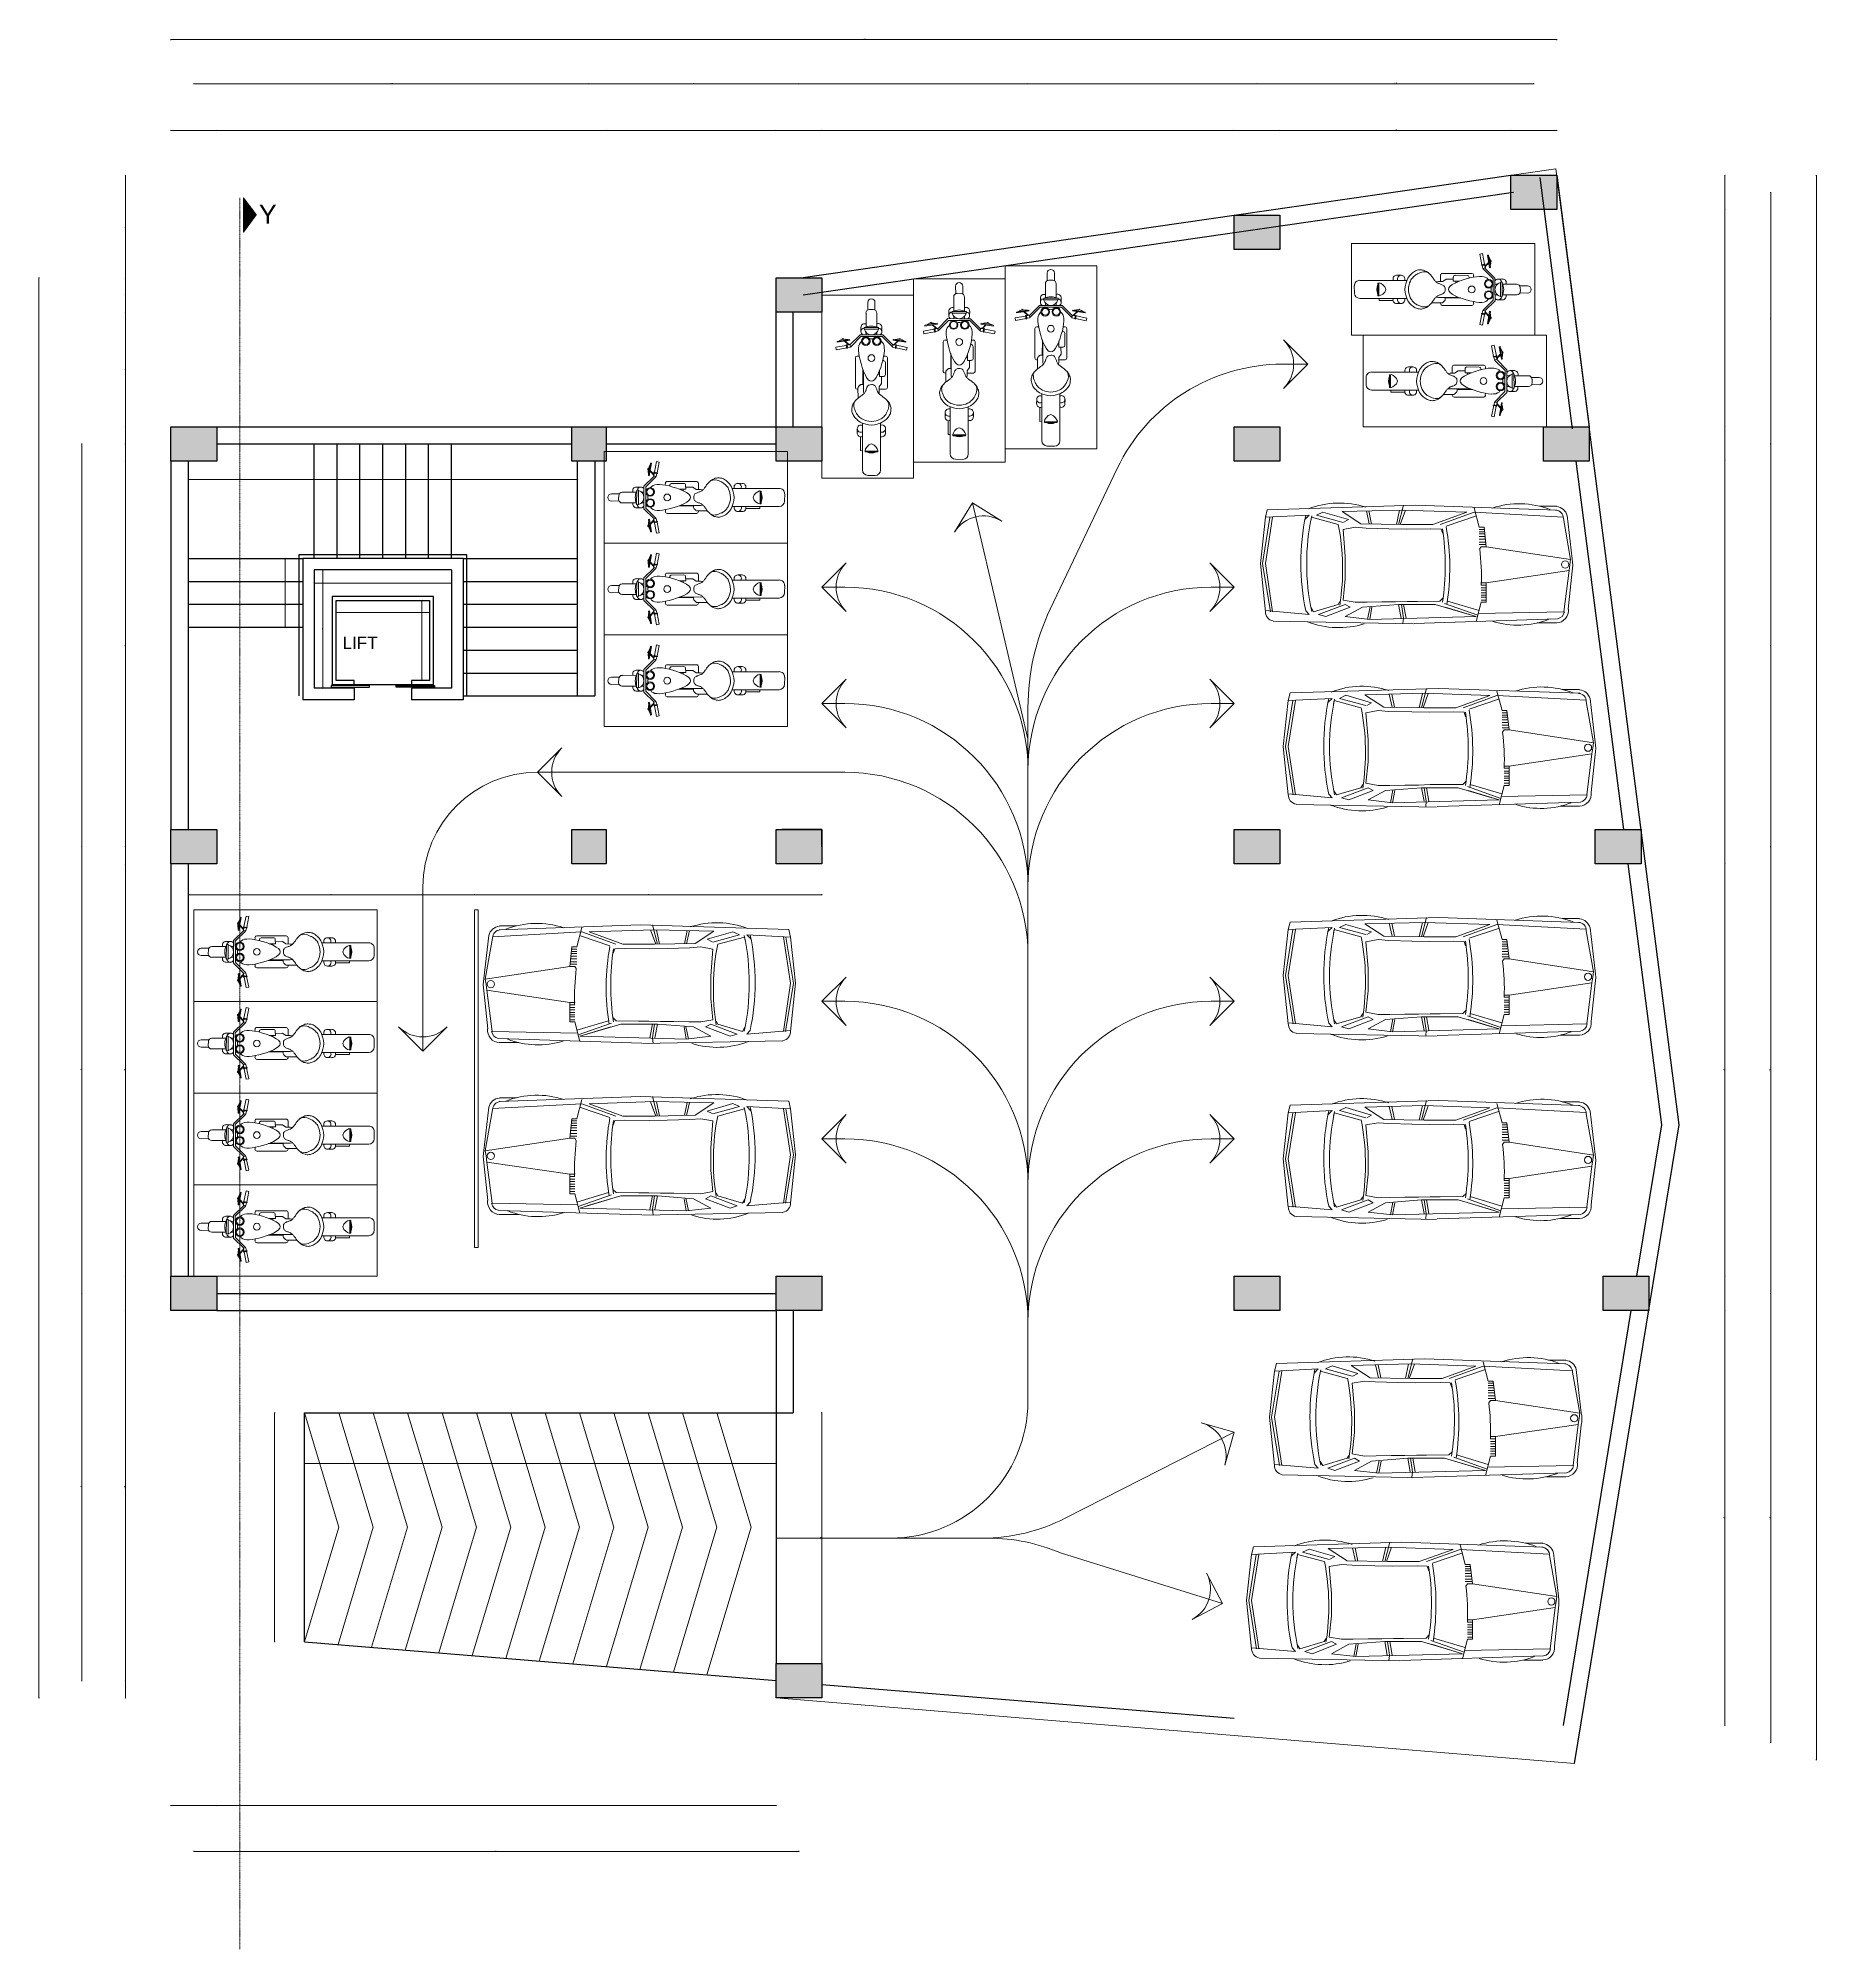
# Model space of a CAD drawing. Header units: inches. Extents: x -301229 to 1083107, y -854236 to 21026.
# Drawn here: x -199463 to -171509, y -386976 to -356930 of the extents above; entities that cross this region are included whole.
import ezdxf

# ---------------------------------------------------------------- set-up
doc = ezdxf.new("R2010")
doc.units = ezdxf.units.IN
doc.header["$MEASUREMENT"] = 0
doc.linetypes.add('ACAD_ISO12W100', pattern=[21, 12, -3, 0, -3, 0, -3])
doc.linetypes.add('DASHED', pattern=[0.75, 0.5, -0.25])
for name, color, linetype, lineweight in [('dimension', 25, 'Continuous', 20), ('DOOR PLAN', 241, 'Continuous', 25), ('Furniture', 96, 'Continuous', 13), ('hatch  1', 252, 'Continuous', 0), ('Text', 2, 'Continuous', 20), ('wall', 10, 'Continuous', 30)]:
    doc.layers.add(name, color=color, linetype=linetype, lineweight=lineweight)
doc.styles.add('7 INCH', font='times.ttf', dxfattribs={"height": 7})
doc.styles.add('arial.', font='arial.ttf')
doc.dimstyles.new('Copy of Standard', dxfattribs={"dimtxt": 8, "dimasz": 5, "dimexe": 4, "dimexo": 0.0625, "dimgap": 1.5, "dimtad": 1, "dimdec": 1, "dimzin": 0, "dimdsep": 46, "dimlunit": 4, "dimtxsty": 'Standard', "dimblk": 'OBLIQUE', "dimcen": 0.09, "dimclrd": 1, "dimclre": 1, "dimclrt": 3, "dimadec": 0, "dimazin": 0, "dimtfac": 1, "dimtdec": 1, "dimtix": 1, "dimtofl": 0, "dimtmove": 1, "dimatfit": 3, "dimfxl": 8, "dimfxlon": 1, "dimtolj": 1, "dimtzin": 0, "dimlwd": 15, "dimlwe": 15, "dimarcsym": 0})

# ---------------------------------------------------------------- blocks, each defined once
blk = doc.blocks.new('_Oblique')
at = {"color": 0, "linetype": 'ByBlock', "lineweight": -2}
blk.add_line((-0.5, -0.5), (0.5, 0.5), dxfattribs=at)
blk = doc.blocks.new('*D930')
at = {"layer": 'Defpoints', "color": 0, "transparency": 16777216}
for p in [(-195126, -365424), (-192966, -365424), (-192966, -365493)]:
    blk.add_point(p, dxfattribs=at)
at = {"layer": 'wall', "color": 1, "lineweight": 15, "transparency": 16777216}
for p, q in [((-195126, -365485), (-195126, -365497)), ((-195126, -365493), (-192966, -365493)), ((-192966, -365485), (-192966, -365497))]:
    blk.add_line(p, q, dxfattribs=at)
at = {"layer": 'wall', "color": 1, "lineweight": 15, "transparency": 16777216, "xscale": 5, "yscale": 5, "zscale": 5, "rotation": 180}
blk.add_blockref('_Oblique', (-195126, -365493), dxfattribs=at)
at = {"layer": 'wall', "color": 1, "lineweight": 15, "transparency": 16777216, "xscale": 5, "yscale": 5, "zscale": 5}
blk.add_blockref('_Oblique', (-192966, -365493), dxfattribs=at)
at = {"layer": 'wall', "color": 3, "transparency": 16777216, "insert": (-194046, -365487), "char_height": 8, "attachment_point": 5}
blk.add_mtext("\\A1;180'", dxfattribs=at)
blk = doc.blocks.new('*D931')
at = {"layer": 'Defpoints', "color": 0, "transparency": 16777216}
for p in [(-194990, -365287), (-194990, -365287), (-194990, -367147)]:
    blk.add_point(p, dxfattribs=at)
at = {"layer": 'wall', "color": 1, "lineweight": 15, "transparency": 16777216}
for p, q in [((-194990, -365287), (-194994, -365287)), ((-194990, -367147), (-194990, -365287)), ((-194990, -367147), (-194986, -367147))]:
    blk.add_line(p, q, dxfattribs=at)
at = {"layer": 'wall', "color": 1, "lineweight": 15, "transparency": 16777216, "xscale": 5, "yscale": 5, "zscale": 5}
for p, rotation in [((-194990, -365287), 90), ((-194990, -367147), 270)]:
    blk.add_blockref('_Oblique', p, dxfattribs=dict(at, rotation=rotation))
at = {"layer": 'wall', "color": 3, "transparency": 16777216, "insert": (-194996, -366217), "char_height": 8, "attachment_point": 5, "rotation": 90}
blk.add_mtext("\\A1;155'", dxfattribs=at)
blk = doc.blocks.new('*D932')
at = {"layer": 'Defpoints', "color": 0, "transparency": 16777216}
for p in [(-194781, -366002), (-193311, -365958), (-193311, -366002)]:
    blk.add_point(p, dxfattribs=at)
at = {"layer": 'wall', "color": 1, "lineweight": 15, "transparency": 16777216}
for p, q in [((-194781, -365966), (-194781, -365954)), ((-193311, -365966), (-193311, -365954)), ((-194781, -365958), (-193311, -365958))]:
    blk.add_line(p, q, dxfattribs=at)
at = {"layer": 'wall', "color": 1, "lineweight": 15, "transparency": 16777216, "xscale": 5, "yscale": 5, "zscale": 5, "rotation": 180}
blk.add_blockref('_Oblique', (-194781, -365958), dxfattribs=at)
at = {"layer": 'wall', "color": 1, "lineweight": 15, "transparency": 16777216, "xscale": 5, "yscale": 5, "zscale": 5}
blk.add_blockref('_Oblique', (-193311, -365958), dxfattribs=at)
at = {"layer": 'wall', "color": 3, "transparency": 16777216, "insert": (-194046, -365952), "char_height": 8, "attachment_point": 5}
blk.add_mtext('\\A1;122\'-6"', dxfattribs=at)
blk = doc.blocks.new('*D933')
at = {"layer": 'Defpoints', "color": 0, "transparency": 16777216}
for p in [(-193529, -365767), (-193596, -367027), (-193433, -367027)]:
    blk.add_point(p, dxfattribs=at)
at = {"layer": 'wall', "color": 1, "lineweight": 15, "transparency": 16777216}
for p, q in [((-193441, -365767), (-193429, -365767)), ((-193433, -365767), (-193433, -367027)), ((-193441, -367027), (-193429, -367027))]:
    blk.add_line(p, q, dxfattribs=at)
at = {"layer": 'wall', "color": 1, "lineweight": 15, "transparency": 16777216, "xscale": 5, "yscale": 5, "zscale": 5}
for p, rotation in [((-193433, -365767), 90), ((-193433, -367027), 270)]:
    blk.add_blockref('_Oblique', p, dxfattribs=dict(at, rotation=rotation))
at = {"layer": 'wall', "color": 3, "transparency": 16777216, "insert": (-193439, -366397), "char_height": 8, "attachment_point": 5, "rotation": 90}
blk.add_mtext("\\A1;105'", dxfattribs=at)
blk = doc.blocks.new('*D971')
at = {"layer": 'Defpoints', "color": 0, "transparency": 16777216}
for p in [(-195126, -363866), (-195126, -363885), (-197106, -366472)]:
    blk.add_point(p, dxfattribs=at)
at = {"layer": 'wall', "color": 1, "lineweight": 15, "transparency": 16777216}
for p, q in [((-197106, -363874), (-197106, -363862)), ((-197106, -363866), (-195126, -363866)), ((-195126, -363874), (-195126, -363862))]:
    blk.add_line(p, q, dxfattribs=at)
at = {"layer": 'wall', "color": 1, "lineweight": 15, "transparency": 16777216, "xscale": 5, "yscale": 5, "zscale": 5, "rotation": 180}
blk.add_blockref('_Oblique', (-197106, -363866), dxfattribs=at)
at = {"layer": 'wall', "color": 1, "lineweight": 15, "transparency": 16777216, "xscale": 5, "yscale": 5, "zscale": 5}
blk.add_blockref('_Oblique', (-195126, -363866), dxfattribs=at)
at = {"layer": 'wall', "color": 3, "transparency": 16777216, "insert": (-196116, -363860), "char_height": 8, "attachment_point": 5}
blk.add_mtext("\\A1;165'", dxfattribs=at)
blk = doc.blocks.new('*D972')
at = {"layer": 'Defpoints', "color": 0, "transparency": 16777216}
for p in [(-195126, -363885), (-192966, -363866), (-192966, -363981)]:
    blk.add_point(p, dxfattribs=at)
at = {"layer": 'wall', "color": 1, "lineweight": 15, "transparency": 16777216}
for p, q in [((-195126, -363874), (-195126, -363862)), ((-195126, -363866), (-192966, -363866)), ((-192966, -363874), (-192966, -363862))]:
    blk.add_line(p, q, dxfattribs=at)
at = {"layer": 'wall', "color": 1, "lineweight": 15, "transparency": 16777216, "xscale": 5, "yscale": 5, "zscale": 5, "rotation": 180}
blk.add_blockref('_Oblique', (-195126, -363866), dxfattribs=at)
at = {"layer": 'wall', "color": 1, "lineweight": 15, "transparency": 16777216, "xscale": 5, "yscale": 5, "zscale": 5}
blk.add_blockref('_Oblique', (-192966, -363866), dxfattribs=at)
at = {"layer": 'wall', "color": 3, "transparency": 16777216, "insert": (-194046, -363860), "char_height": 8, "attachment_point": 5}
blk.add_mtext("\\A1;180'", dxfattribs=at)
blk = doc.blocks.new('*D973')
at = {"layer": 'Defpoints', "color": 0, "transparency": 16777216}
for p in [(-192966, -363981), (-190986, -363866), (-190986, -363943)]:
    blk.add_point(p, dxfattribs=at)
at = {"layer": 'wall', "color": 1, "lineweight": 15, "transparency": 16777216}
for p, q in [((-192966, -363874), (-192966, -363862)), ((-192966, -363866), (-190986, -363866)), ((-190986, -363874), (-190986, -363862))]:
    blk.add_line(p, q, dxfattribs=at)
at = {"layer": 'wall', "color": 1, "lineweight": 15, "transparency": 16777216, "xscale": 5, "yscale": 5, "zscale": 5, "rotation": 180}
blk.add_blockref('_Oblique', (-192966, -363866), dxfattribs=at)
at = {"layer": 'wall', "color": 1, "lineweight": 15, "transparency": 16777216, "xscale": 5, "yscale": 5, "zscale": 5}
blk.add_blockref('_Oblique', (-190986, -363866), dxfattribs=at)
at = {"layer": 'wall', "color": 3, "transparency": 16777216, "insert": (-191976, -363860), "char_height": 8, "attachment_point": 5}
blk.add_mtext("\\A1;165'", dxfattribs=at)
blk = doc.blocks.new('*D929')
at = {"layer": 'Defpoints', "color": 0, "transparency": 16777216}
for p in [(-195694, -365107), (-195579, -365107), (-195694, -366187)]:
    blk.add_point(p, dxfattribs=at)
at = {"layer": 'wall', "color": 1, "lineweight": 15, "transparency": 16777216}
for p, q in [((-195587, -365107), (-195575, -365107)), ((-195579, -366187), (-195579, -365107)), ((-195587, -366187), (-195575, -366187))]:
    blk.add_line(p, q, dxfattribs=at)
at = {"layer": 'wall', "color": 1, "lineweight": 15, "transparency": 16777216, "xscale": 5, "yscale": 5, "zscale": 5}
for p, rotation in [((-195579, -365107), 90), ((-195579, -366187), 270)]:
    blk.add_blockref('_Oblique', p, dxfattribs=dict(at, rotation=rotation))
at = {"layer": 'wall', "color": 3, "transparency": 16777216, "insert": (-195585, -365647), "char_height": 8, "attachment_point": 5, "rotation": 90}
blk.add_mtext("\\A1;90'", dxfattribs=at)
blk = doc.blocks.new('BMW-P')
for p, q in [((0.223, 0.782), (2.303, 0.847)), ((0.234, 0.841), (0.516, 0.841)), ((2.313, 0.854), (4.353, 0.814)), ((2.461, 0.77), (2.47, 0.851)), ((0.009, 0.089), (0.067, 0.641)), ((0.055, 0.08), (0.128, 0.677)), ((0.128, 0.677), (1.371, 0.702)), ((1.402, 0.822), (1.329, 0.54)), ((1.822, 0.524), (1.362, 0.661)), ((1.862, 0.557), (1.378, 0.728)), ((2.95, 0.79), (1.402, 0.749)), ((1.853, 0.612), (1.402, 0.749)), ((1.998, 0.572), (1.507, 0.717)), ((2.531, 0.572), (1.998, 0.572)), ((2.422, 0.769), (2.458, 0.572)), ((2.461, 0.77), (2.49, 0.572)), ((2.494, 0.77), (2.531, 0.572)), ((3.055, 0.612), (2.531, 0.572)), ((2.95, 0.79), (2.918, 0.612)), ((2.982, 0.79), (2.946, 0.604)), ((3.305, 0.749), (2.95, 0.79)), ((3.305, 0.749), (3.055, 0.612)), ((3.587, 0.749), (3.232, 0.612)), ((3.305, 0.572), (3.232, 0.612)), ((3.692, 0.717), (3.305, 0.572)), ((3.383, 0.527), (3.41, 0.572)), ((3.765, 0.677), (3.41, 0.572)), ((3.692, 0.717), (3.587, 0.749)), ((3.803, 0.617), (3.765, 0.677)), ((3.829, 0.717), (4.468, 0.662)), ((3.878, 0.664), (3.829, 0.717)), ((4.361, 0.677), (4.466, -0.025)), ((4.394, 0.677), (4.507, -0.025)), ((4.466, 0.677), (4.539, -0.025)), ((1.257, 0.54), (1.257, 0.258)), ((1.329, 0.54), (1.257, 0.54)), ((1.329, 0.508), (1.257, 0.508)), ((1.329, 0.467), (1.257, 0.467)), ((1.329, 0.467), (1.257, 0.467)), ((1.329, 0.435), (1.257, 0.435)), ((1.329, 0.403), (1.257, 0.403)), ((1.329, 0.362), (1.257, 0.362)), ((1.329, 0.33), (1.257, 0.33)), ((1.329, 0.29), (1.257, 0.29)), ((1.329, 0.29), (1.257, 0.29)), ((1.932, 0.524), (1.884, 0.477)), ((2.258, 0.528), (1.932, 0.524)), ((2.404, 0.528), (2.258, 0.528)), ((2.574, 0.533), (2.404, 0.528)), ((2.772, 0.533), (2.574, 0.533)), ((2.989, 0.538), (2.772, 0.533)), ((3.16, 0.54), (2.989, 0.538)), ((3.337, 0.508), (3.16, 0.54)), ((3.337, 0.508), (3.305, 0.198)), ((0.041, -0.009), (0.055, 0.08)), ((0.055, 0.08), (1.257, 0.258)), ((1.329, 0.258), (1.257, 0.258)), ((1.329, 0.258), (1.328, 0.231)), ((3.305, 0.198), (3.305, 0.024)), ((3.305, 0.024), (3.305, -0.127)), ((0.082, -0.718), (0.009, -0.089)), ((0.031, -0.081), (0.041, -0.009)), ((1.257, -0.267), (0.031, -0.081)), ((0.136, -0.678), (0.031, -0.081)), ((1.289, -0.549), (1.257, -0.267)), ((1.329, -0.267), (1.257, -0.267)), ((1.353, -0.234), (1.329, -0.267)), ((3.305, -0.127), (3.337, -0.517)), ((4.466, -0.025), (4.361, -0.694)), ((4.507, -0.025), (4.399, -0.693)), ((4.539, -0.025), (4.466, -0.694)), ((1.361, -0.298), (1.26, -0.298)), ((1.361, -0.335), (1.264, -0.335)), ((1.361, -0.377), (1.269, -0.377)), ((1.361, -0.415), (1.273, -0.415)), ((1.361, -0.453), (1.278, -0.453)), ((1.361, -0.484), (1.289, -0.484)), ((1.361, -0.517), (1.289, -0.517)), ((1.361, -0.517), (1.289, -0.517)), ((1.361, -0.549), (1.289, -0.549)), ((1.434, -0.831), (1.361, -0.549)), ((1.913, -0.523), (1.89, -0.457)), ((2.06, -0.528), (1.913, -0.523)), ((2.413, -0.523), (2.06, -0.528)), ((2.673, -0.528), (2.413, -0.523)), ((3.003, -0.537), (2.673, -0.528)), ((3.16, -0.549), (3.003, -0.537)), ((3.337, -0.517), (3.16, -0.549)), ((1.434, -0.767), (0.137, -0.698)), ((2.281, -0.871), (0.232, -0.799)), ((1.84, -0.567), (1.413, -0.712)), ((1.926, -0.589), (1.434, -0.767)), ((2.031, -0.589), (1.539, -0.767)), ((1.539, -0.767), (2.49, -0.799)), ((2.031, -0.589), (2.49, -0.589)), ((4.439, -0.804), (2.281, -0.871)), ((2.508, -0.589), (2.432, -0.797)), ((2.531, -0.589), (2.458, -0.871)), ((2.49, -0.589), (3.078, -0.599)), ((2.49, -0.799), (3.352, -0.778)), ((2.563, -0.589), (2.517, -0.798)), ((2.923, -0.596), (2.961, -0.787)), ((2.956, -0.597), (2.998, -0.787)), ((3.352, -0.778), (3.078, -0.599)), ((3.327, -0.623), (3.256, -0.661)), ((3.629, -0.77), (3.256, -0.661)), ((3.724, -0.726), (3.337, -0.621)), ((3.797, -0.694), (3.41, -0.589)), ((3.724, -0.726), (3.629, -0.77)), ((3.808, -0.643), (3.797, -0.694)), ((3.89, -0.666), (3.829, -0.726)), ((4.466, -0.694), (3.829, -0.726)), ((4.466, -0.694), (4.439, -0.804)), ((0.235, -0.855), (0.485, -0.855))]:
    blk.add_line(p, q)
blk.add_circle((0.111, -0.009), 0.0524)
for centre, radius, start, end in [((0.244, 0.66), 0.181, 93.1985, 186.1702), ((0.797, -0.359), 1.232, 72.8697, 111.0375), ((3.399, -0.344), 1.253, 68.805, 107.0539), ((0.244, 0.66), 0.123, 99.8659, 171.9709), ((5.208, 0.04), 3.421, 171.0484, 190.0393), ((6.716, 0.056), 3.372, 171.0559, 191.0409), ((0.511, -0.02), 3.355, 348.0688, 11.9312), ((0.596, -0.029), 3.355, 348.0688, 11.9312), ((4.329, 0.677), 0.137, 356.6335, 79.992), ((4.676, 0.177), 3.349, 178.0679, 187.0565), ((5.273, 0.008), 3.421, 171.0484, 188.9516), ((0.421, 0), 0.421, 167.8285, 192.1715), ((0.251, -0.677), 0.174, 193.3925, 264.8056), ((0.257, -0.678), 0.121, 180, 266.1859), ((0.781, 0.363), 1.254, 248.8831, 288.0834), ((3.394, 0.346), 1.247, 251.9166, 291.1169)]:
    blk.add_arc(centre, radius, start, end)
blk = doc.blocks.new('harley')
for p, q in [((3.2, 45.5), (2.8, 41.3)), ((7.2, 45.1), (6.7, 40.8)), ((-2.4, 29.8), (-2.1, 32.3)), ((-0.5, 30.9), (-0.3, 31.9)), ((-0.3, 31.9), (7.6, 30.9)), ((1.6, 39.7), (0.7, 32)), ((5.8, 41.2), (3.8, 41.5)), ((6.6, 31.3), (7.5, 39)), ((-17.3, 22.8), (-11.4, 23.2)), ((-17.2, 21.3), (-17.3, 22.8)), ((-17.2, 21.3), (-11.2, 21.8)), ((-9.2, 26.3), (-16.2, 26)), ((-9.1, 25.8), (-16.2, 25.5)), ((-10.4, 23.7), (-12.1, 25.7)), ((-11.7, 25.7), (-10.1, 23.8)), ((-11.4, 23.5), (-11.2, 21.5)), ((-11.4, 23.5), (-11.1, 23.5)), ((-11.2, 21.5), (-11, 21.5)), ((-11.1, 23.5), (-11, 21.5)), ((-11.1, 23), (-10.9, 23)), ((-11, 22), (-10.8, 22)), ((-9.3, 23.2), (-3.1, 28.2)), ((-9.2, 22.2), (-9, 22.2)), ((-9, 22.2), (-2.8, 27.1)), ((-3.1, 28.2), (3.2, 27.4)), ((-2.8, 27.1), (3.1, 26.4)), ((-0.5, 30.9), (7.5, 30)), ((0.3, 29.1), (0.2, 27.8)), ((8.9, 25.8), (3.1, 26.4)), ((9.4, 26.7), (3.2, 27.4)), ((6.1, 27.1), (6.3, 28.4)), ((7.5, 30), (7.6, 30.9)), ((13.8, 19.6), (8.9, 25.8)), ((9.1, 28.5), (9.4, 30.9)), ((14.3, 20.5), (9.4, 26.7)), ((14.8, 23.1), (21.6, 21.1)), ((15, 23.5), (21.7, 21.6)), ((17.3, 22.4), (15.3, 20.8)), ((15.5, 20.7), (17.7, 22.3)), ((-7.1, 15.7), (-9, -0.6)), ((-4.9, 16.4), (-6, 16.5)), ((7.7, 12.5), (8.3, 12.4)), ((9.1, 11.3), (8.4, 4.6)), ((8.5, 14.9), (9.6, 14.7)), ((10.5, 13.6), (8.6, -2.6)), ((14, 19.5), (13.8, 19.6)), ((15.7, 18.9), (15.5, 19)), ((16.2, 20.4), (15.6, 18.5)), ((15.8, 18.4), (15.6, 18.5)), ((16.4, 20.3), (15.8, 18.4)), ((16, 19.9), (15.8, 20)), ((21.6, 16.8), (15.9, 18.6)), ((16.4, 20.3), (16.2, 20.4)), ((22.1, 18.2), (16.4, 20.1)), ((21.6, 16.8), (22.1, 18.2)), ((-7.2, -0.3), (-6.2, 0.5)), ((-5.5, 0.7), (-4.7, 0.6)), ((-3.5, 7.9), (-4.8, -3.2)), ((-4.7, 0.6), (-3.7, 9)), ((5.2, 5.3), (4.3, 5.4)), ((5, 3.9), (5.4, 7.4)), ((7.2, 3.7), (5, 3.9)), ((6.1, 3.8), (5.7, -0.1)), ((-8.2, -6.7), (-7.6, -0.9)), ((-8.1, -1.7), (-7.7, -1.7)), ((-4.8, -3.2), (-4.8, -4.6)), ((7.5, -3.5), (4, -3.1)), ((-7.4, -20.6), (-10.4, -46.5)), ((-10.6, -23.4), (-10.9, -25.8)), ((-0.5, -47.6), (2.5, -21.8)), ((5, -25.2), (4.7, -27.6)), ((-7.8, -36.7), (-0.8, -37.5)), ((-7.7, -36.2), (-0.7, -37)), ((-7.8, -49.8), (-3.8, -50.3))]:
    blk.add_line(p, q)
for points in [[(-16.2, 25.5), (-16.2, 26), (-16.2, 26)], [(-9.1, 25.8), (-9.2, 26.3), (-9.2, 26.3)], [(-2.7, 24.3), (-3.4, 23.9), (-4, 23.1), (-4.5, 22.2), (-4.8, 21), (-5, 19.6), (-5, 18), (-4.9, 16.3), (-4.7, 14.3), (-4.4, 12.2), (-4, 10), (-3.5, 7.9), (-2.9, 5.9), (-2.2, 4.2), (-1.4, 2.9), (-0.6, 2.1), (0.2, 1.8)], [(8.2, 23.1), (8.8, 22.4), (9.2, 21.6), (9.4, 20.6), (9.4, 19.4), (9.3, 18), (9, 16.4), (8.5, 14.7), (7.9, 12.8), (7.1, 10.9), (6.2, 8.8), (5.2, 6.9), (4.1, 5.1), (3.1, 3.6), (2.1, 2.5), (1.1, 1.9), (0.2, 1.8)], [(14.8, 23.1), (14.9, 23.5), (15, 23.5)], [(21.6, 21.1), (21.7, 21.6), (21.7, 21.6)], [(0, 0), (-0.7, 0), (-1.2, -0.1), (-1.7, -0.2), (-2, -0.5), (-2.3, -0.8), (-2.6, -1.1), (-2.8, -1.5), (-3, -1.9), (-3.2, -2.3), (-3.3, -2.6), (-3.5, -3), (-3.7, -3.3), (-3.9, -3.6), (-4.2, -3.9), (-4.4, -4.2), (-4.7, -4.5), (-5, -4.7), (-5.3, -5), (-5.7, -5.2), (-6, -5.4), (-6.4, -5.6), (-6.9, -5.9), (-7.3, -6.1), (-7.7, -6.3), (-8.2, -6.6), (-8.6, -6.9), (-9.1, -7.2), (-9.5, -7.6), (-9.9, -7.9), (-10.3, -8.3), (-10.7, -8.7), (-11.1, -9.2), (-11.4, -9.6), (-11.7, -10.1), (-11.9, -10.7), (-12.1, -11.2), (-12.3, -11.8), (-12.4, -12.4), (-12.4, -12.9), (-12.4, -13.5), (-12.3, -14.1), (-12.2, -14.7), (-12, -15.3), (-11.8, -15.9), (-11.5, -16.4), (-11.2, -17), (-10.8, -17.6), (-10.3, -18.2), (-9.9, -18.8), (-9.3, -19.3), (-8.6, -19.9), (-7.8, -20.4), (-6.8, -20.9), (-5.6, -21.4), (-4.2, -21.9), (-2.6, -22.3)], [(-10, -8), (-10.4, -8.6), (-10.9, -9.5), (-11, -10.8), (-11, -11.8), (-10.8, -12.6), (-10.4, -13.8), (-10.3, -14.2), (-10.2, -14.6), (-10, -15), (-9.8, -15.5), (-9.5, -16), (-9.2, -16.4), (-8.8, -16.9), (-8.4, -17.4), (-7.9, -17.8), (-7.4, -18.3), (-6.8, -18.7), (-5.9, -19.1), (-4.9, -19.6), (-3.7, -20), (-2.3, -20.3)], [(0, 0), (0.6, -0.1), (1.2, -0.3), (1.6, -0.6), (1.9, -0.9), (2.1, -1.3), (2.2, -1.7), (2.4, -2.1), (2.5, -2.5), (2.6, -2.9), (2.7, -3.3), (2.8, -3.7), (2.9, -4.1), (3, -4.4), (3.1, -4.8), (3.3, -5.1), (3.5, -5.4), (3.8, -5.7), (4, -6), (4.3, -6.3), (4.6, -6.6), (5, -6.9), (5.3, -7.3), (5.7, -7.6), (6.1, -7.9), (6.4, -8.3), (6.8, -8.7), (7.2, -9.1), (7.5, -9.5), (7.9, -10), (8.2, -10.4), (8.4, -10.9), (8.7, -11.4), (8.9, -12), (9, -12.5), (9.2, -13.1), (9.2, -13.7), (9.3, -14.3), (9.2, -14.8), (9.1, -15.4), (9, -16), (8.8, -16.6), (8.6, -17.1), (8.3, -17.6), (7.9, -18.1), (7.5, -18.6), (7, -19.1), (6.5, -19.6), (5.9, -20.1), (5.3, -20.5), (4.6, -20.9), (3.8, -21.3), (2.9, -21.6), (1.8, -21.9), (0.6, -22.1), (-0.9, -22.3), (-2.6, -22.3)], [(7.9, -10.1), (8.2, -10.7), (8.4, -11.7), (8.3, -13), (8, -14), (7.7, -14.7), (7, -15.8), (6.8, -16.2), (6.6, -16.5), (6.3, -16.9), (6, -17.3), (5.6, -17.7), (5.2, -18.1), (4.7, -18.5), (4.2, -18.8), (3.7, -19.2), (3.1, -19.5), (2.3, -19.7), (1.4, -20), (0.3, -20.2), (-1, -20.3), (-2.3, -20.3)], [(5.7, -0.1), (4.2, -1.8), (3.9, -4.2), (3.6, -5.5)], [(-9.4, -28), (-10.3, -35.7), (-9.2, -35.8)], [(-3.8, -32.7), (-5.3, -33.1), (-6.5, -34.1), (-7.3, -35), (-7.7, -35.9), (-7.8, -36.6), (-7.8, -36.7)], [(-3.8, -32.7), (-2.4, -33.5), (-1.4, -34.7), (-0.9, -35.7), (-0.6, -36.7), (-0.8, -37.4), (-0.8, -37.5)]]:
    blk.add_lwpolyline(points)
for points in [[(-9.2, 22), (-9.3, 23.4), (-10.9, 23.3), (-10.8, 21.9)], [(14, 19.3), (14.4, 20.6), (15.9, 20.2), (15.5, 18.8)]]:
    blk.add_lwpolyline(points, close=True)
for centre, radius in [((-0.3, 24.3), 2.38), ((-0.3, 24.3), 1.88), ((5.8, 23.6), 2.38), ((5.8, 23.6), 1.88), ((1.7, 14.6), 1.88)]:
    blk.add_circle(centre, radius)
for centre, radius, start, end in [((5.2, 45.3), 2, 83.4161, 173.4161), ((5.2, 45.3), 2, 353.4161, 83.4161), ((-0.1, 32), 2, 60.8099, 173.4161), ((2.7, 23.7), 8.58, 57.9805, 108.8517), ((3.5, 39.5), 2, 83.4161, 173.4161), ((5.5, 39.2), 2, 353.4161, 83.4161), ((7.4, 31.2), 2, 353.3437, 105.9499), ((-12.4, 20.3), 6.42, 68.2756, 116.9781), ((-12.8, 26.6), 0.547, 12.451, 171.1527), ((-10.1, 23.2), 0.547, 15.0371, 173.7388), ((-0.4, 29.6), 2, 90.0018, 173.4161), ((-0.4, 29.6), 2, 173.4161, 232.8637), ((3.6, 31.4), 4, 187.8936, 338.9386), ((2.4, 20.4), 4.92, 70.8496, 95.9826), ((7.1, 28.7), 2, 353.3437, 76.7581), ((7.1, 28.7), 2, 293.8962, 353.3437), ((16.7, 17), 6.42, 49.8541, 98.5566), ((18.5, 23), 0.547, 355.6796, 154.3813), ((-6.1, 15.6), 1, 83.4161, 173.4161), ((8.1, 11.4), 1, 353.4161, 83.4161), ((9.5, 13.8), 1, 353.4161, 83.4161), ((15.1, 20.3), 0.547, 353.0935, 151.7952), ((-5.6, -0.3), 1, 83.4161, 128.3968), ((7.4, 4.7), 1, 263.4161, 353.4161), ((-8, -0.7), 1, 173.4161, 263.4161), ((-6.6, -1.1), 1, 128.3968, 173.4161), ((7.6, -2.5), 1, 263.4161, 353.4161), ((-8.9, -26.1), 2, 173.4161, 288.3513), ((-8.6, -23.6), 2, 58.4809, 173.4161), ((-8.6, -23.6), 2, 173.4161, 288.3513), ((2.7, -27.4), 2, 238.4809, 353.4161), ((3, -24.9), 2, 238.4809, 353.4161), ((3, -24.9), 2, 353.4161, 108.3513), ((-3.6, -31.3), 6.42, 239.0649, 287.7674), ((-7.4, -46.8), 3, 173.4161, 263.4161), ((-3.4, -47.3), 3, 263.4161, 353.4161)]:
    blk.add_arc(centre, radius, start, end)
blk = doc.blocks.new('Bike_Plan')
blk.add_blockref('harley', (17.3, 50.3))
blk = doc.blocks.new('*D974')
at = {"layer": 'Defpoints', "color": 0, "transparency": 16777216}
for p in [(-197106, -370359), (-192606, -370359), (-192606, -370393)]:
    blk.add_point(p, dxfattribs=at)
at = {"layer": 'wall', "color": 1, "lineweight": 15, "transparency": 16777216}
for p, q in [((-197106, -370385), (-197106, -370397)), ((-197106, -370393), (-192606, -370393)), ((-192606, -370385), (-192606, -370397))]:
    blk.add_line(p, q, dxfattribs=at)
at = {"layer": 'wall', "color": 1, "lineweight": 15, "transparency": 16777216, "xscale": 5, "yscale": 5, "zscale": 5, "rotation": 180}
blk.add_blockref('_Oblique', (-197106, -370393), dxfattribs=at)
at = {"layer": 'wall', "color": 1, "lineweight": 15, "transparency": 16777216, "xscale": 5, "yscale": 5, "zscale": 5}
blk.add_blockref('_Oblique', (-192606, -370393), dxfattribs=at)
at = {"layer": 'wall', "color": 3, "transparency": 16777216, "insert": (-194856, -370387), "char_height": 8, "attachment_point": 5}
blk.add_mtext("\\A1;375'", dxfattribs=at)
blk = doc.blocks.new('*D975')
at = {"layer": 'Defpoints', "color": 0, "transparency": 16777216}
for p in [(-187146, -369907), (-192606, -370359), (-187146, -370393)]:
    blk.add_point(p, dxfattribs=at)
at = {"layer": 'wall', "color": 1, "lineweight": 15, "transparency": 16777216}
for p, q in [((-192606, -370385), (-192606, -370397)), ((-192606, -370393), (-187146, -370393)), ((-187146, -370385), (-187146, -370397))]:
    blk.add_line(p, q, dxfattribs=at)
at = {"layer": 'wall', "color": 1, "lineweight": 15, "transparency": 16777216, "xscale": 5, "yscale": 5, "zscale": 5, "rotation": 180}
blk.add_blockref('_Oblique', (-192606, -370393), dxfattribs=at)
at = {"layer": 'wall', "color": 1, "lineweight": 15, "transparency": 16777216, "xscale": 5, "yscale": 5, "zscale": 5}
blk.add_blockref('_Oblique', (-187146, -370393), dxfattribs=at)
at = {"layer": 'wall', "color": 3, "transparency": 16777216, "insert": (-189876, -370387), "char_height": 8, "attachment_point": 5}
blk.add_mtext("\\A1;455'", dxfattribs=at)
blk = doc.blocks.new('*D976')
at = {"layer": 'Defpoints', "color": 0, "transparency": 16777216}
for p in [(-197376, -363037), (-198093, -363577), (-197376, -363577)]:
    blk.add_point(p, dxfattribs=at)
at = {"layer": 'wall', "color": 1, "lineweight": 15, "transparency": 16777216}
for p, q in [((-198085, -363037), (-198097, -363037)), ((-198093, -363037), (-198093, -363577)), ((-198085, -363577), (-198097, -363577))]:
    blk.add_line(p, q, dxfattribs=at)
at = {"layer": 'wall', "color": 1, "lineweight": 15, "transparency": 16777216, "xscale": 5, "yscale": 5, "zscale": 5}
for p, rotation in [((-198093, -363037), 90), ((-198093, -363577), 270)]:
    blk.add_blockref('_Oblique', p, dxfattribs=dict(at, rotation=rotation))
at = {"layer": 'wall', "color": 3, "transparency": 16777216, "insert": (-198098, -363307), "char_height": 8, "attachment_point": 5, "rotation": 90}
blk.add_mtext("\\A1;45'", dxfattribs=at)
blk = doc.blocks.new('*D977')
at = {"layer": 'Defpoints', "color": 0, "transparency": 16777216}
for p in [(-197376, -363307), (-198778, -369637), (-197376, -369637)]:
    blk.add_point(p, dxfattribs=at)
at = {"layer": 'wall', "color": 1, "lineweight": 15, "transparency": 16777216}
for p, q in [((-198770, -363307), (-198782, -363307)), ((-198778, -363307), (-198778, -369637)), ((-198770, -369637), (-198782, -369637))]:
    blk.add_line(p, q, dxfattribs=at)
at = {"layer": 'wall', "color": 1, "lineweight": 15, "transparency": 16777216, "xscale": 5, "yscale": 5, "zscale": 5}
for p, rotation in [((-198778, -363307), 90), ((-198778, -369637), 270)]:
    blk.add_blockref('_Oblique', p, dxfattribs=dict(at, rotation=rotation))
at = {"layer": 'wall', "color": 3, "transparency": 16777216, "insert": (-198783, -366472), "char_height": 8, "attachment_point": 5, "rotation": 90}
blk.add_mtext('\\A1;527\'-6"', dxfattribs=at)
blk = doc.blocks.new('*D978')
at = {"layer": 'Defpoints', "color": 0, "transparency": 16777216}
for p in [(-175596, -358380), (-176316, -359085), (-175596, -359085)]:
    blk.add_point(p, dxfattribs=at)
at = {"layer": 'wall', "color": 1, "lineweight": 15, "transparency": 16777216}
for p, q in [((-176316, -358388), (-176316, -358376)), ((-176316, -358380), (-175596, -358380)), ((-175596, -358388), (-175596, -358376))]:
    blk.add_line(p, q, dxfattribs=at)
at = {"layer": 'wall', "color": 1, "lineweight": 15, "transparency": 16777216, "xscale": 5, "yscale": 5, "zscale": 5, "rotation": 180}
blk.add_blockref('_Oblique', (-176316, -358380), dxfattribs=at)
at = {"layer": 'wall', "color": 1, "lineweight": 15, "transparency": 16777216, "xscale": 5, "yscale": 5, "zscale": 5}
blk.add_blockref('_Oblique', (-175596, -358380), dxfattribs=at)
at = {"layer": 'wall', "color": 3, "transparency": 16777216, "insert": (-175956, -358374), "char_height": 8, "attachment_point": 5}
blk.add_mtext("\\A1;60'", dxfattribs=at)
blk = doc.blocks.new('*D979')
at = {"layer": 'Defpoints', "color": 0, "transparency": 16777216}
for p in [(-175956, -357645), (-175956, -359085), (-180306, -359713)]:
    blk.add_point(p, dxfattribs=at)
at = {"layer": 'wall', "color": 1, "lineweight": 15, "transparency": 16777216}
for p, q in [((-180306, -357653), (-180306, -357641)), ((-180306, -357645), (-175956, -357645)), ((-175956, -357653), (-175956, -357641))]:
    blk.add_line(p, q, dxfattribs=at)
at = {"layer": 'wall', "color": 1, "lineweight": 15, "transparency": 16777216, "xscale": 5, "yscale": 5, "zscale": 5, "rotation": 180}
blk.add_blockref('_Oblique', (-180306, -357645), dxfattribs=at)
at = {"layer": 'wall', "color": 1, "lineweight": 15, "transparency": 16777216, "xscale": 5, "yscale": 5, "zscale": 5}
blk.add_blockref('_Oblique', (-175956, -357645), dxfattribs=at)
at = {"layer": 'wall', "color": 3, "transparency": 16777216, "insert": (-178131, -357634), "char_height": 8, "attachment_point": 5}
blk.add_mtext('\\A1;362\'-6{\\H1x;\\S1/2;}"', dxfattribs=at)
blk = doc.blocks.new('*D980')
at = {"layer": 'Defpoints', "color": 0, "transparency": 16777216}
for p in [(-175596, -359085), (-175596, -359625), (-172952, -359625)]:
    blk.add_point(p, dxfattribs=at)
at = {"layer": 'wall', "color": 1, "lineweight": 15, "transparency": 16777216}
for p, q in [((-172960, -359085), (-172948, -359085)), ((-172952, -359085), (-172952, -359625)), ((-172960, -359625), (-172948, -359625))]:
    blk.add_line(p, q, dxfattribs=at)
at = {"layer": 'wall', "color": 1, "lineweight": 15, "transparency": 16777216, "xscale": 5, "yscale": 5, "zscale": 5}
for p, rotation in [((-172952, -359085), 90), ((-172952, -359625), 270)]:
    blk.add_blockref('_Oblique', p, dxfattribs=dict(at, rotation=rotation))
at = {"layer": 'wall', "color": 3, "transparency": 16777216, "insert": (-172958, -359355), "char_height": 8, "attachment_point": 5, "rotation": 90}
blk.add_mtext("\\A1;45'", dxfattribs=at)
blk = doc.blocks.new('*D981')
at = {"layer": 'Defpoints', "color": 0, "transparency": 16777216}
for p in [(-175596, -359355), (-175086, -363307), (-172232, -363307)]:
    blk.add_point(p, dxfattribs=at)
at = {"layer": 'wall', "color": 1, "lineweight": 15, "transparency": 16777216}
for p, q in [((-172240, -359355), (-172228, -359355)), ((-172232, -359355), (-172232, -363307)), ((-172240, -363307), (-172228, -363307))]:
    blk.add_line(p, q, dxfattribs=at)
at = {"layer": 'wall', "color": 1, "lineweight": 15, "transparency": 16777216, "xscale": 5, "yscale": 5, "zscale": 5}
for p, rotation in [((-172232, -359355), 90), ((-172232, -363307), 270)]:
    blk.add_blockref('_Oblique', p, dxfattribs=dict(at, rotation=rotation))
at = {"layer": 'wall', "color": 3, "transparency": 16777216, "insert": (-172238, -361331), "char_height": 8, "attachment_point": 5, "rotation": 90}
blk.add_mtext('\\A1;329\'-5"', dxfattribs=at)
blk = doc.blocks.new('*D982')
at = {"layer": 'Defpoints', "color": 0, "transparency": 16777216}
for p in [(-197016, -376930), (-187506, -383016), (-197016, -385429)]:
    blk.add_point(p, dxfattribs=at)
at = {"layer": 'wall', "color": 1, "lineweight": 15, "transparency": 16777216}
for p, q in [((-197016, -385421), (-197016, -385433)), ((-187506, -385429), (-197016, -385429)), ((-187506, -385421), (-187506, -385433))]:
    blk.add_line(p, q, dxfattribs=at)
at = {"layer": 'wall', "color": 1, "lineweight": 15, "transparency": 16777216, "xscale": 5, "yscale": 5, "zscale": 5, "rotation": 180}
blk.add_blockref('_Oblique', (-197016, -385429), dxfattribs=at)
at = {"layer": 'wall', "color": 1, "lineweight": 15, "transparency": 16777216, "xscale": 5, "yscale": 5, "zscale": 5}
blk.add_blockref('_Oblique', (-187506, -385429), dxfattribs=at)
at = {"layer": 'wall', "color": 3, "transparency": 16777216, "insert": (-192261, -385424), "char_height": 8, "attachment_point": 5}
blk.add_mtext('\\A1;792\'-6"', dxfattribs=at)
blk = doc.blocks.new('*D934')
at = {"layer": 'Defpoints', "color": 0, "transparency": 16777216}
for p in [(-196656, -376930), (-187866, -383016), (-196656, -384709)]:
    blk.add_point(p, dxfattribs=at)
at = {"layer": 'wall', "color": 1, "lineweight": 15, "transparency": 16777216}
for p, q in [((-196656, -384701), (-196656, -384713)), ((-187866, -384709), (-196656, -384709)), ((-187866, -384701), (-187866, -384713))]:
    blk.add_line(p, q, dxfattribs=at)
at = {"layer": 'wall', "color": 1, "lineweight": 15, "transparency": 16777216, "xscale": 5, "yscale": 5, "zscale": 5, "rotation": 180}
blk.add_blockref('_Oblique', (-196656, -384709), dxfattribs=at)
at = {"layer": 'wall', "color": 1, "lineweight": 15, "transparency": 16777216, "xscale": 5, "yscale": 5, "zscale": 5}
blk.add_blockref('_Oblique', (-187866, -384709), dxfattribs=at)
at = {"layer": 'wall', "color": 3, "transparency": 16777216, "insert": (-192261, -384703), "char_height": 8, "attachment_point": 5}
blk.add_mtext('\\A1;732\'-6"', dxfattribs=at)
blk = doc.blocks.new('*D935')
at = {"layer": 'Defpoints', "color": 0, "transparency": 16777216}
for p in [(-197376, -376930), (-196656, -376930), (-197376, -384709)]:
    blk.add_point(p, dxfattribs=at)
at = {"layer": 'wall', "color": 1, "lineweight": 15, "transparency": 16777216}
for p, q in [((-197376, -384701), (-197376, -384713)), ((-196656, -384709), (-197376, -384709)), ((-196656, -384701), (-196656, -384713))]:
    blk.add_line(p, q, dxfattribs=at)
at = {"layer": 'wall', "color": 1, "lineweight": 15, "transparency": 16777216, "xscale": 5, "yscale": 5, "zscale": 5, "rotation": 180}
blk.add_blockref('_Oblique', (-197376, -384709), dxfattribs=at)
at = {"layer": 'wall', "color": 1, "lineweight": 15, "transparency": 16777216, "xscale": 5, "yscale": 5, "zscale": 5}
blk.add_blockref('_Oblique', (-196656, -384709), dxfattribs=at)
at = {"layer": 'wall', "color": 3, "transparency": 16777216, "insert": (-197016, -384703), "char_height": 8, "attachment_point": 5}
blk.add_mtext("\\A1;60'", dxfattribs=at)
blk = doc.blocks.new('*D936')
at = {"layer": 'Defpoints', "color": 0, "transparency": 16777216}
for p in [(-197376, -369637), (-198778, -376660), (-197376, -376660)]:
    blk.add_point(p, dxfattribs=at)
at = {"layer": 'wall', "color": 1, "lineweight": 15, "transparency": 16777216}
for p, q in [((-198770, -369637), (-198782, -369637)), ((-198778, -369637), (-198778, -376660)), ((-198770, -376660), (-198782, -376660))]:
    blk.add_line(p, q, dxfattribs=at)
at = {"layer": 'wall', "color": 1, "lineweight": 15, "transparency": 16777216, "xscale": 5, "yscale": 5, "zscale": 5}
for p, rotation in [((-198778, -369637), 90), ((-198778, -376660), 270)]:
    blk.add_blockref('_Oblique', p, dxfattribs=dict(at, rotation=rotation))
at = {"layer": 'wall', "color": 3, "transparency": 16777216, "insert": (-198789, -373149), "char_height": 8, "attachment_point": 5, "rotation": 90}
blk.add_mtext('\\A1;585\'-2{\\H1x;\\S1/2;}"', dxfattribs=at)
blk = doc.blocks.new('*D937')
at = {"layer": 'Defpoints', "color": 0, "transparency": 16777216}
for p in [(-197376, -376660), (-198778, -382746), (-187866, -382746)]:
    blk.add_point(p, dxfattribs=at)
at = {"layer": 'wall', "color": 1, "lineweight": 15, "transparency": 16777216}
for p, q in [((-198770, -376660), (-198782, -376660)), ((-198778, -376660), (-198778, -382746)), ((-198770, -382746), (-198782, -382746))]:
    blk.add_line(p, q, dxfattribs=at)
at = {"layer": 'wall', "color": 1, "lineweight": 15, "transparency": 16777216, "xscale": 5, "yscale": 5, "zscale": 5}
for p, rotation in [((-198778, -376660), 90), ((-198778, -382746), 270)]:
    blk.add_blockref('_Oblique', p, dxfattribs=dict(at, rotation=rotation))
at = {"layer": 'wall', "color": 3, "transparency": 16777216, "insert": (-198789, -379703), "char_height": 8, "attachment_point": 5, "rotation": 90}
blk.add_mtext('\\A1;507\'-1{\\H1x;\\S1/2;}"', dxfattribs=at)
blk = doc.blocks.new('*D938')
at = {"layer": 'Defpoints', "color": 0, "transparency": 16777216}
for p in [(-197376, -363577), (-198093, -369367), (-197376, -369367)]:
    blk.add_point(p, dxfattribs=at)
at = {"layer": 'wall', "color": 1, "lineweight": 15, "transparency": 16777216}
for p, q in [((-198085, -363577), (-198097, -363577)), ((-198093, -363577), (-198093, -369367)), ((-198085, -369367), (-198097, -369367))]:
    blk.add_line(p, q, dxfattribs=at)
at = {"layer": 'wall', "color": 1, "lineweight": 15, "transparency": 16777216, "xscale": 5, "yscale": 5, "zscale": 5}
for p, rotation in [((-198093, -363577), 90), ((-198093, -369367), 270)]:
    blk.add_blockref('_Oblique', p, dxfattribs=dict(at, rotation=rotation))
at = {"layer": 'wall', "color": 3, "transparency": 16777216, "insert": (-198098, -366472), "char_height": 8, "attachment_point": 5, "rotation": 90}
blk.add_mtext('\\A1;482\'-6"', dxfattribs=at)
blk = doc.blocks.new('*D939')
at = {"layer": 'Defpoints', "color": 0, "transparency": 16777216}
for p in [(-197376, -369367), (-198093, -369907), (-197376, -369907)]:
    blk.add_point(p, dxfattribs=at)
at = {"layer": 'wall', "color": 1, "lineweight": 15, "transparency": 16777216}
for p, q in [((-198085, -369367), (-198097, -369367)), ((-198093, -369367), (-198093, -369907)), ((-198085, -369907), (-198097, -369907))]:
    blk.add_line(p, q, dxfattribs=at)
at = {"layer": 'wall', "color": 1, "lineweight": 15, "transparency": 16777216, "xscale": 5, "yscale": 5, "zscale": 5}
for p, rotation in [((-198093, -369367), 90), ((-198093, -369907), 270)]:
    blk.add_blockref('_Oblique', p, dxfattribs=dict(at, rotation=rotation))
at = {"layer": 'wall', "color": 3, "transparency": 16777216, "insert": (-198098, -369637), "char_height": 8, "attachment_point": 5, "rotation": 90}
blk.add_mtext("\\A1;45'", dxfattribs=at)
blk = doc.blocks.new('*D940')
at = {"layer": 'Defpoints', "color": 0, "transparency": 16777216}
for p in [(-197376, -369907), (-198093, -376390), (-197376, -376390)]:
    blk.add_point(p, dxfattribs=at)
at = {"layer": 'wall', "color": 1, "lineweight": 15, "transparency": 16777216}
for p, q in [((-198085, -369907), (-198097, -369907)), ((-198093, -369907), (-198093, -376390)), ((-198085, -376390), (-198097, -376390))]:
    blk.add_line(p, q, dxfattribs=at)
at = {"layer": 'wall', "color": 1, "lineweight": 15, "transparency": 16777216, "xscale": 5, "yscale": 5, "zscale": 5}
for p, rotation in [((-198093, -369907), 90), ((-198093, -376390), 270)]:
    blk.add_blockref('_Oblique', p, dxfattribs=dict(at, rotation=rotation))
at = {"layer": 'wall', "color": 3, "transparency": 16777216, "insert": (-198104, -373149), "char_height": 8, "attachment_point": 5, "rotation": 90}
blk.add_mtext('\\A1;540\'-2{\\H1x;\\S1/2;}"', dxfattribs=at)
blk = doc.blocks.new('*D941')
at = {"layer": 'Defpoints', "color": 0, "transparency": 16777216}
for p in [(-197376, -376390), (-198093, -376930), (-197376, -376930)]:
    blk.add_point(p, dxfattribs=at)
at = {"layer": 'wall', "color": 1, "lineweight": 15, "transparency": 16777216}
for p, q in [((-198085, -376390), (-198097, -376390)), ((-198093, -376390), (-198093, -376930)), ((-198085, -376930), (-198097, -376930))]:
    blk.add_line(p, q, dxfattribs=at)
at = {"layer": 'wall', "color": 1, "lineweight": 15, "transparency": 16777216, "xscale": 5, "yscale": 5, "zscale": 5}
for p, rotation in [((-198093, -376390), 90), ((-198093, -376930), 270)]:
    blk.add_blockref('_Oblique', p, dxfattribs=dict(at, rotation=rotation))
at = {"layer": 'wall', "color": 3, "transparency": 16777216, "insert": (-198098, -376660), "char_height": 8, "attachment_point": 5, "rotation": 90}
blk.add_mtext("\\A1;45'", dxfattribs=at)
blk = doc.blocks.new('*D942')
at = {"layer": 'Defpoints', "color": 0, "transparency": 16777216}
for p in [(-197376, -376930), (-198093, -382476), (-187866, -382476)]:
    blk.add_point(p, dxfattribs=at)
at = {"layer": 'wall', "color": 1, "lineweight": 15, "transparency": 16777216}
for p, q in [((-198085, -376930), (-198097, -376930)), ((-198093, -376930), (-198093, -382476)), ((-198085, -382476), (-198097, -382476))]:
    blk.add_line(p, q, dxfattribs=at)
at = {"layer": 'wall', "color": 1, "lineweight": 15, "transparency": 16777216, "xscale": 5, "yscale": 5, "zscale": 5}
for p, rotation in [((-198093, -376930), 90), ((-198093, -382476), 270)]:
    blk.add_blockref('_Oblique', p, dxfattribs=dict(at, rotation=rotation))
at = {"layer": 'wall', "color": 3, "transparency": 16777216, "insert": (-198104, -379703), "char_height": 8, "attachment_point": 5, "rotation": 90}
blk.add_mtext('\\A1;462\'-1{\\H1x;\\S1/2;}"', dxfattribs=at)
blk = doc.blocks.new('*D943')
at = {"layer": 'Defpoints', "color": 0, "transparency": 16777216}
for p in [(-187866, -382476), (-198093, -383016), (-187866, -383016)]:
    blk.add_point(p, dxfattribs=at)
at = {"layer": 'wall', "color": 1, "lineweight": 15, "transparency": 16777216}
for p, q in [((-198085, -382476), (-198097, -382476)), ((-198093, -382476), (-198093, -383016)), ((-198085, -383016), (-198097, -383016))]:
    blk.add_line(p, q, dxfattribs=at)
at = {"layer": 'wall', "color": 1, "lineweight": 15, "transparency": 16777216, "xscale": 5, "yscale": 5, "zscale": 5}
for p, rotation in [((-198093, -382476), 90), ((-198093, -383016), 270)]:
    blk.add_blockref('_Oblique', p, dxfattribs=dict(at, rotation=rotation))
at = {"layer": 'wall', "color": 3, "transparency": 16777216, "insert": (-198098, -382746), "char_height": 8, "attachment_point": 5, "rotation": 90}
blk.add_mtext("\\A1;45'", dxfattribs=at)
blk = doc.blocks.new('*D944')
at = {"layer": 'Defpoints', "color": 0, "transparency": 16777216}
for p in [(-195276, -379333), (-195276, -379333), (-187866, -379333)]:
    blk.add_point(p, dxfattribs=at)
at = {"layer": 'wall', "color": 1, "lineweight": 15, "transparency": 16777216}
for p, q in [((-195276, -379333), (-195276, -379337)), ((-187866, -379333), (-195276, -379333)), ((-187866, -379333), (-187866, -379337))]:
    blk.add_line(p, q, dxfattribs=at)
at = {"layer": 'wall', "color": 1, "lineweight": 15, "transparency": 16777216, "xscale": 5, "yscale": 5, "zscale": 5, "rotation": 180}
blk.add_blockref('_Oblique', (-195276, -379333), dxfattribs=at)
at = {"layer": 'wall', "color": 1, "lineweight": 15, "transparency": 16777216, "xscale": 5, "yscale": 5, "zscale": 5}
blk.add_blockref('_Oblique', (-187866, -379333), dxfattribs=at)
at = {"layer": 'wall', "color": 3, "transparency": 16777216, "insert": (-191571, -379328), "char_height": 8, "attachment_point": 5}
blk.add_mtext('\\A1;617\'-6"', dxfattribs=at)
blk = doc.blocks.new('*D945')
at = {"layer": 'Defpoints', "color": 0, "transparency": 16777216}
for p in [(-195276, -378535), (-195747, -382135), (-195276, -382135)]:
    blk.add_point(p, dxfattribs=at)
at = {"layer": 'wall', "color": 1, "lineweight": 15, "transparency": 16777216}
for p, q in [((-195739, -378535), (-195751, -378535)), ((-195747, -378535), (-195747, -382135)), ((-195739, -382135), (-195751, -382135))]:
    blk.add_line(p, q, dxfattribs=at)
at = {"layer": 'wall', "color": 1, "lineweight": 15, "transparency": 16777216, "xscale": 5, "yscale": 5, "zscale": 5}
for p, rotation in [((-195747, -378535), 90), ((-195747, -382135), 270)]:
    blk.add_blockref('_Oblique', p, dxfattribs=dict(at, rotation=rotation))
at = {"layer": 'wall', "color": 3, "transparency": 16777216, "insert": (-195753, -380335), "char_height": 8, "attachment_point": 5, "rotation": 90}
blk.add_mtext("\\A1;300'", dxfattribs=at)
blk = doc.blocks.new('*D946')
at = {"layer": 'Defpoints', "color": 0, "transparency": 16777216}
for p in [(-187596, -378535), (-187506, -382476), (-187148, -382476)]:
    blk.add_point(p, dxfattribs=at)
at = {"layer": 'wall', "color": 1, "lineweight": 15, "transparency": 16777216}
for p, q in [((-187156, -378535), (-187144, -378535)), ((-187148, -378535), (-187148, -382476)), ((-187156, -382476), (-187144, -382476))]:
    blk.add_line(p, q, dxfattribs=at)
at = {"layer": 'wall', "color": 1, "lineweight": 15, "transparency": 16777216, "xscale": 5, "yscale": 5, "zscale": 5}
for p, rotation in [((-187148, -378535), 90), ((-187148, -382476), 270)]:
    blk.add_blockref('_Oblique', p, dxfattribs=dict(at, rotation=rotation))
at = {"layer": 'wall', "color": 3, "transparency": 16777216, "insert": (-187159, -380505), "char_height": 8, "attachment_point": 5, "rotation": 90}
blk.add_mtext('\\A1;328\'-4{\\H1x;\\S1/2;}"', dxfattribs=at)
blk = doc.blocks.new('*D947')
at = {"layer": 'Defpoints', "color": 0, "transparency": 16777216}
for p in [(-198093, -361237), (-187866, -361237), (-197376, -363037)]:
    blk.add_point(p, dxfattribs=at)
at = {"layer": 'wall', "color": 1, "lineweight": 15, "transparency": 16777216}
for p, q in [((-198085, -361237), (-198097, -361237)), ((-198093, -363037), (-198093, -361237)), ((-198085, -363037), (-198097, -363037))]:
    blk.add_line(p, q, dxfattribs=at)
at = {"layer": 'wall', "color": 1, "lineweight": 15, "transparency": 16777216, "xscale": 5, "yscale": 5, "zscale": 5}
for p, rotation in [((-198093, -361237), 90), ((-198093, -363037), 270)]:
    blk.add_blockref('_Oblique', p, dxfattribs=dict(at, rotation=rotation))
at = {"layer": 'wall', "color": 3, "transparency": 16777216, "insert": (-198098, -362137), "char_height": 8, "attachment_point": 5, "rotation": 90}
blk.add_mtext("\\A1;150'", dxfattribs=at)
blk = doc.blocks.new('*D948')
at = {"layer": 'Defpoints', "color": 0, "transparency": 16777216}
for p in [(-198093, -360697), (-187866, -360697), (-187866, -361237)]:
    blk.add_point(p, dxfattribs=at)
at = {"layer": 'wall', "color": 1, "lineweight": 15, "transparency": 16777216}
for p, q in [((-198085, -360697), (-198097, -360697)), ((-198093, -361237), (-198093, -360697)), ((-198085, -361237), (-198097, -361237))]:
    blk.add_line(p, q, dxfattribs=at)
at = {"layer": 'wall', "color": 1, "lineweight": 15, "transparency": 16777216, "xscale": 5, "yscale": 5, "zscale": 5}
for p, rotation in [((-198093, -360697), 90), ((-198093, -361237), 270)]:
    blk.add_blockref('_Oblique', p, dxfattribs=dict(at, rotation=rotation))
at = {"layer": 'wall', "color": 3, "transparency": 16777216, "insert": (-198098, -360967), "char_height": 8, "attachment_point": 5, "rotation": 90}
blk.add_mtext("\\A1;45'", dxfattribs=at)
blk = doc.blocks.new('*D949')
at = {"layer": 'Defpoints', "color": 0, "transparency": 16777216}
for p in [(-198093, -359085), (-176316, -359085), (-187866, -360697)]:
    blk.add_point(p, dxfattribs=at)
at = {"layer": 'wall', "color": 1, "lineweight": 15, "transparency": 16777216}
for p, q in [((-198085, -359085), (-198097, -359085)), ((-198093, -360697), (-198093, -359085)), ((-198085, -360697), (-198097, -360697))]:
    blk.add_line(p, q, dxfattribs=at)
at = {"layer": 'wall', "color": 1, "lineweight": 15, "transparency": 16777216, "xscale": 5, "yscale": 5, "zscale": 5}
for p, rotation in [((-198093, -359085), 90), ((-198093, -360697), 270)]:
    blk.add_blockref('_Oblique', p, dxfattribs=dict(at, rotation=rotation))
at = {"layer": 'wall', "color": 3, "transparency": 16777216, "insert": (-198098, -359891), "char_height": 8, "attachment_point": 5, "rotation": 90}
blk.add_mtext('\\A1;134\'-5"', dxfattribs=at)
blk = doc.blocks.new('*D950')
at = {"layer": 'Defpoints', "color": 0, "transparency": 16777216}
for p in [(-179946, -358380), (-176316, -359085), (-179946, -359713)]:
    blk.add_point(p, dxfattribs=at)
at = {"layer": 'wall', "color": 1, "lineweight": 15, "transparency": 16777216}
for p, q in [((-179946, -358388), (-179946, -358376)), ((-176316, -358380), (-179946, -358380)), ((-176316, -358388), (-176316, -358376))]:
    blk.add_line(p, q, dxfattribs=at)
at = {"layer": 'wall', "color": 1, "lineweight": 15, "transparency": 16777216, "xscale": 5, "yscale": 5, "zscale": 5, "rotation": 180}
blk.add_blockref('_Oblique', (-179946, -358380), dxfattribs=at)
at = {"layer": 'wall', "color": 1, "lineweight": 15, "transparency": 16777216, "xscale": 5, "yscale": 5, "zscale": 5}
blk.add_blockref('_Oblique', (-176316, -358380), dxfattribs=at)
at = {"layer": 'wall', "color": 3, "transparency": 16777216, "insert": (-178131, -358369), "char_height": 8, "attachment_point": 5}
blk.add_mtext('\\A1;302\'-6{\\H1x;\\S1/2;}"', dxfattribs=at)
blk = doc.blocks.new('*D951')
at = {"layer": 'Defpoints', "color": 0, "transparency": 16777216}
for p in [(-180666, -358380), (-180666, -359713), (-179946, -359713)]:
    blk.add_point(p, dxfattribs=at)
at = {"layer": 'wall', "color": 1, "lineweight": 15, "transparency": 16777216}
for p, q in [((-180666, -358388), (-180666, -358376)), ((-179946, -358380), (-180666, -358380)), ((-179946, -358388), (-179946, -358376))]:
    blk.add_line(p, q, dxfattribs=at)
at = {"layer": 'wall', "color": 1, "lineweight": 15, "transparency": 16777216, "xscale": 5, "yscale": 5, "zscale": 5, "rotation": 180}
blk.add_blockref('_Oblique', (-180666, -358380), dxfattribs=at)
at = {"layer": 'wall', "color": 1, "lineweight": 15, "transparency": 16777216, "xscale": 5, "yscale": 5, "zscale": 5}
blk.add_blockref('_Oblique', (-179946, -358380), dxfattribs=at)
at = {"layer": 'wall', "color": 3, "transparency": 16777216, "insert": (-180306, -358374), "char_height": 8, "attachment_point": 5}
blk.add_mtext("\\A1;60'", dxfattribs=at)
blk = doc.blocks.new('*D952')
at = {"layer": 'Defpoints', "color": 0, "transparency": 16777216}
for p in [(-187146, -358380), (-180666, -359713), (-187146, -360697)]:
    blk.add_point(p, dxfattribs=at)
at = {"layer": 'wall', "color": 1, "lineweight": 15, "transparency": 16777216}
for p, q in [((-187146, -358388), (-187146, -358376)), ((-180666, -358380), (-187146, -358380)), ((-180666, -358388), (-180666, -358376))]:
    blk.add_line(p, q, dxfattribs=at)
at = {"layer": 'wall', "color": 1, "lineweight": 15, "transparency": 16777216, "xscale": 5, "yscale": 5, "zscale": 5, "rotation": 180}
blk.add_blockref('_Oblique', (-187146, -358380), dxfattribs=at)
at = {"layer": 'wall', "color": 1, "lineweight": 15, "transparency": 16777216, "xscale": 5, "yscale": 5, "zscale": 5}
blk.add_blockref('_Oblique', (-180666, -358380), dxfattribs=at)
at = {"layer": 'wall', "color": 3, "transparency": 16777216, "insert": (-183906, -358374), "char_height": 8, "attachment_point": 5}
blk.add_mtext("\\A1;540'", dxfattribs=at)
blk = doc.blocks.new('*D953')
at = {"layer": 'Defpoints', "color": 0, "transparency": 16777216}
for p in [(-187866, -358380), (-187866, -360697), (-187146, -360697)]:
    blk.add_point(p, dxfattribs=at)
at = {"layer": 'wall', "color": 1, "lineweight": 15, "transparency": 16777216}
for p, q in [((-187866, -358388), (-187866, -358376)), ((-187146, -358380), (-187866, -358380)), ((-187146, -358388), (-187146, -358376))]:
    blk.add_line(p, q, dxfattribs=at)
at = {"layer": 'wall', "color": 1, "lineweight": 15, "transparency": 16777216, "xscale": 5, "yscale": 5, "zscale": 5, "rotation": 180}
blk.add_blockref('_Oblique', (-187866, -358380), dxfattribs=at)
at = {"layer": 'wall', "color": 1, "lineweight": 15, "transparency": 16777216, "xscale": 5, "yscale": 5, "zscale": 5}
blk.add_blockref('_Oblique', (-187146, -358380), dxfattribs=at)
at = {"layer": 'wall', "color": 3, "transparency": 16777216, "insert": (-187506, -358374), "char_height": 8, "attachment_point": 5}
blk.add_mtext("\\A1;60'", dxfattribs=at)
blk = doc.blocks.new('*D954')
at = {"layer": 'Defpoints', "color": 0, "transparency": 16777216}
for p in [(-190536, -358380), (-187866, -360697), (-190536, -363037)]:
    blk.add_point(p, dxfattribs=at)
at = {"layer": 'wall', "color": 1, "lineweight": 15, "transparency": 16777216}
for p, q in [((-190536, -358388), (-190536, -358376)), ((-187866, -358380), (-190536, -358380)), ((-187866, -358388), (-187866, -358376))]:
    blk.add_line(p, q, dxfattribs=at)
at = {"layer": 'wall', "color": 1, "lineweight": 15, "transparency": 16777216, "xscale": 5, "yscale": 5, "zscale": 5, "rotation": 180}
blk.add_blockref('_Oblique', (-190536, -358380), dxfattribs=at)
at = {"layer": 'wall', "color": 1, "lineweight": 15, "transparency": 16777216, "xscale": 5, "yscale": 5, "zscale": 5}
blk.add_blockref('_Oblique', (-187866, -358380), dxfattribs=at)
at = {"layer": 'wall', "color": 3, "transparency": 16777216, "insert": (-189201, -358374), "char_height": 8, "attachment_point": 5}
blk.add_mtext('\\A1;222\'-6"', dxfattribs=at)
blk = doc.blocks.new('*D955')
at = {"layer": 'Defpoints', "color": 0, "transparency": 16777216}
for p in [(-191076, -358380), (-191076, -363037), (-190536, -363037)]:
    blk.add_point(p, dxfattribs=at)
at = {"layer": 'wall', "color": 1, "lineweight": 15, "transparency": 16777216}
for p, q in [((-191076, -358388), (-191076, -358376)), ((-190536, -358380), (-191076, -358380)), ((-190536, -358388), (-190536, -358376))]:
    blk.add_line(p, q, dxfattribs=at)
at = {"layer": 'wall', "color": 1, "lineweight": 15, "transparency": 16777216, "xscale": 5, "yscale": 5, "zscale": 5, "rotation": 180}
blk.add_blockref('_Oblique', (-191076, -358380), dxfattribs=at)
at = {"layer": 'wall', "color": 1, "lineweight": 15, "transparency": 16777216, "xscale": 5, "yscale": 5, "zscale": 5}
blk.add_blockref('_Oblique', (-190536, -358380), dxfattribs=at)
at = {"layer": 'wall', "color": 3, "transparency": 16777216, "insert": (-190806, -358374), "char_height": 8, "attachment_point": 5}
blk.add_mtext("\\A1;45'", dxfattribs=at)
blk = doc.blocks.new('*D956')
at = {"layer": 'Defpoints', "color": 0, "transparency": 16777216}
for p in [(-196656, -358380), (-196656, -363037), (-191076, -363037)]:
    blk.add_point(p, dxfattribs=at)
at = {"layer": 'wall', "color": 1, "lineweight": 15, "transparency": 16777216}
for p, q in [((-196656, -358388), (-196656, -358376)), ((-191076, -358380), (-196656, -358380)), ((-191076, -358388), (-191076, -358376))]:
    blk.add_line(p, q, dxfattribs=at)
at = {"layer": 'wall', "color": 1, "lineweight": 15, "transparency": 16777216, "xscale": 5, "yscale": 5, "zscale": 5, "rotation": 180}
blk.add_blockref('_Oblique', (-196656, -358380), dxfattribs=at)
at = {"layer": 'wall', "color": 1, "lineweight": 15, "transparency": 16777216, "xscale": 5, "yscale": 5, "zscale": 5}
blk.add_blockref('_Oblique', (-191076, -358380), dxfattribs=at)
at = {"layer": 'wall', "color": 3, "transparency": 16777216, "insert": (-193866, -358374), "char_height": 8, "attachment_point": 5}
blk.add_mtext("\\A1;465'", dxfattribs=at)
blk = doc.blocks.new('*D957')
at = {"layer": 'Defpoints', "color": 0, "transparency": 16777216}
for p in [(-197376, -358380), (-197376, -363037), (-196656, -363037)]:
    blk.add_point(p, dxfattribs=at)
at = {"layer": 'wall', "color": 1, "lineweight": 15, "transparency": 16777216}
for p, q in [((-197376, -358388), (-197376, -358376)), ((-196656, -358380), (-197376, -358380)), ((-196656, -358388), (-196656, -358376))]:
    blk.add_line(p, q, dxfattribs=at)
at = {"layer": 'wall', "color": 1, "lineweight": 15, "transparency": 16777216, "xscale": 5, "yscale": 5, "zscale": 5, "rotation": 180}
blk.add_blockref('_Oblique', (-197376, -358380), dxfattribs=at)
at = {"layer": 'wall', "color": 1, "lineweight": 15, "transparency": 16777216, "xscale": 5, "yscale": 5, "zscale": 5}
blk.add_blockref('_Oblique', (-196656, -358380), dxfattribs=at)
at = {"layer": 'wall', "color": 3, "transparency": 16777216, "insert": (-197016, -358374), "char_height": 8, "attachment_point": 5}
blk.add_mtext("\\A1;60'", dxfattribs=at)
blk = doc.blocks.new('*D958')
at = {"layer": 'Defpoints', "color": 0, "transparency": 16777216}
for p in [(-187506, -357645), (-180306, -359713), (-187506, -360697)]:
    blk.add_point(p, dxfattribs=at)
at = {"layer": 'wall', "color": 1, "lineweight": 15, "transparency": 16777216}
for p, q in [((-187506, -357653), (-187506, -357641)), ((-180306, -357645), (-187506, -357645)), ((-180306, -357653), (-180306, -357641))]:
    blk.add_line(p, q, dxfattribs=at)
at = {"layer": 'wall', "color": 1, "lineweight": 15, "transparency": 16777216, "xscale": 5, "yscale": 5, "zscale": 5, "rotation": 180}
blk.add_blockref('_Oblique', (-187506, -357645), dxfattribs=at)
at = {"layer": 'wall', "color": 1, "lineweight": 15, "transparency": 16777216, "xscale": 5, "yscale": 5, "zscale": 5}
blk.add_blockref('_Oblique', (-180306, -357645), dxfattribs=at)
at = {"layer": 'wall', "color": 3, "transparency": 16777216, "insert": (-183906, -357640), "char_height": 8, "attachment_point": 5}
blk.add_mtext("\\A1;600'", dxfattribs=at)
blk = doc.blocks.new('*D959')
at = {"layer": 'Defpoints', "color": 0, "transparency": 16777216}
for p in [(-190806, -357645), (-187506, -360697), (-190806, -363037)]:
    blk.add_point(p, dxfattribs=at)
at = {"layer": 'wall', "color": 1, "lineweight": 15, "transparency": 16777216}
for p, q in [((-190806, -357653), (-190806, -357641)), ((-187506, -357645), (-190806, -357645)), ((-187506, -357653), (-187506, -357641))]:
    blk.add_line(p, q, dxfattribs=at)
at = {"layer": 'wall', "color": 1, "lineweight": 15, "transparency": 16777216, "xscale": 5, "yscale": 5, "zscale": 5, "rotation": 180}
blk.add_blockref('_Oblique', (-190806, -357645), dxfattribs=at)
at = {"layer": 'wall', "color": 1, "lineweight": 15, "transparency": 16777216, "xscale": 5, "yscale": 5, "zscale": 5}
blk.add_blockref('_Oblique', (-187506, -357645), dxfattribs=at)
at = {"layer": 'wall', "color": 3, "transparency": 16777216, "insert": (-189156, -357640), "char_height": 8, "attachment_point": 5}
blk.add_mtext("\\A1;275'", dxfattribs=at)
blk = doc.blocks.new('*D960')
at = {"layer": 'Defpoints', "color": 0, "transparency": 16777216}
for p in [(-197016, -357645), (-197016, -363037), (-190806, -363037)]:
    blk.add_point(p, dxfattribs=at)
at = {"layer": 'wall', "color": 1, "lineweight": 15, "transparency": 16777216}
for p, q in [((-197016, -357653), (-197016, -357641)), ((-190806, -357645), (-197016, -357645)), ((-190806, -357653), (-190806, -357641))]:
    blk.add_line(p, q, dxfattribs=at)
at = {"layer": 'wall', "color": 1, "lineweight": 15, "transparency": 16777216, "xscale": 5, "yscale": 5, "zscale": 5, "rotation": 180}
blk.add_blockref('_Oblique', (-197016, -357645), dxfattribs=at)
at = {"layer": 'wall', "color": 1, "lineweight": 15, "transparency": 16777216, "xscale": 5, "yscale": 5, "zscale": 5}
blk.add_blockref('_Oblique', (-190806, -357645), dxfattribs=at)
at = {"layer": 'wall', "color": 3, "transparency": 16777216, "insert": (-193911, -357640), "char_height": 8, "attachment_point": 5}
blk.add_mtext('\\A1;517\'-6"', dxfattribs=at)
blk = doc.blocks.new('*D961')
at = {"layer": 'Defpoints', "color": 0, "transparency": 16777216}
for p in [(-175596, -359625), (-175086, -363037), (-172952, -363037)]:
    blk.add_point(p, dxfattribs=at)
at = {"layer": 'wall', "color": 1, "lineweight": 15, "transparency": 16777216}
for p, q in [((-172960, -359625), (-172948, -359625)), ((-172952, -359625), (-172952, -363037)), ((-172960, -363037), (-172948, -363037))]:
    blk.add_line(p, q, dxfattribs=at)
at = {"layer": 'wall', "color": 1, "lineweight": 15, "transparency": 16777216, "xscale": 5, "yscale": 5, "zscale": 5}
for p, rotation in [((-172952, -359625), 90), ((-172952, -363037), 270)]:
    blk.add_blockref('_Oblique', p, dxfattribs=dict(at, rotation=rotation))
at = {"layer": 'wall', "color": 3, "transparency": 16777216, "insert": (-172958, -361331), "char_height": 8, "attachment_point": 5, "rotation": 90}
blk.add_mtext('\\A1;284\'-5"', dxfattribs=at)
blk = doc.blocks.new('*D962')
at = {"layer": 'Defpoints', "color": 0, "transparency": 16777216}
for p in [(-175086, -363037), (-175086, -363577), (-172952, -363577)]:
    blk.add_point(p, dxfattribs=at)
at = {"layer": 'wall', "color": 1, "lineweight": 15, "transparency": 16777216}
for p, q in [((-172960, -363037), (-172948, -363037)), ((-172952, -363037), (-172952, -363577)), ((-172960, -363577), (-172948, -363577))]:
    blk.add_line(p, q, dxfattribs=at)
at = {"layer": 'wall', "color": 1, "lineweight": 15, "transparency": 16777216, "xscale": 5, "yscale": 5, "zscale": 5}
for p, rotation in [((-172952, -363037), 90), ((-172952, -363577), 270)]:
    blk.add_blockref('_Oblique', p, dxfattribs=dict(at, rotation=rotation))
at = {"layer": 'wall', "color": 3, "transparency": 16777216, "insert": (-172958, -363307), "char_height": 8, "attachment_point": 5, "rotation": 90}
blk.add_mtext("\\A1;45'", dxfattribs=at)
blk = doc.blocks.new('*D963')
at = {"layer": 'Defpoints', "color": 0, "transparency": 16777216}
for p in [(-175086, -363577), (-174271, -369367), (-172952, -369367)]:
    blk.add_point(p, dxfattribs=at)
at = {"layer": 'wall', "color": 1, "lineweight": 15, "transparency": 16777216}
for p, q in [((-172960, -363577), (-172948, -363577)), ((-172952, -363577), (-172952, -369367)), ((-172960, -369367), (-172948, -369367))]:
    blk.add_line(p, q, dxfattribs=at)
at = {"layer": 'wall', "color": 1, "lineweight": 15, "transparency": 16777216, "xscale": 5, "yscale": 5, "zscale": 5}
for p, rotation in [((-172952, -363577), 90), ((-172952, -369367), 270)]:
    blk.add_blockref('_Oblique', p, dxfattribs=dict(at, rotation=rotation))
at = {"layer": 'wall', "color": 3, "transparency": 16777216, "insert": (-172958, -366472), "char_height": 8, "attachment_point": 5, "rotation": 90}
blk.add_mtext('\\A1;482\'-6"', dxfattribs=at)
blk = doc.blocks.new('*D964')
at = {"layer": 'Defpoints', "color": 0, "transparency": 16777216}
for p in [(-174271, -369367), (-174271, -369907), (-172952, -369907)]:
    blk.add_point(p, dxfattribs=at)
at = {"layer": 'wall', "color": 1, "lineweight": 15, "transparency": 16777216}
for p, q in [((-172960, -369367), (-172948, -369367)), ((-172952, -369367), (-172952, -369907)), ((-172960, -369907), (-172948, -369907))]:
    blk.add_line(p, q, dxfattribs=at)
at = {"layer": 'wall', "color": 1, "lineweight": 15, "transparency": 16777216, "xscale": 5, "yscale": 5, "zscale": 5}
for p, rotation in [((-172952, -369367), 90), ((-172952, -369907), 270)]:
    blk.add_blockref('_Oblique', p, dxfattribs=dict(at, rotation=rotation))
at = {"layer": 'wall', "color": 3, "transparency": 16777216, "insert": (-172958, -369637), "char_height": 8, "attachment_point": 5, "rotation": 90}
blk.add_mtext("\\A1;45'", dxfattribs=at)
blk = doc.blocks.new('*D965')
at = {"layer": 'Defpoints', "color": 0, "transparency": 16777216}
for p in [(-174271, -369907), (-174148, -376390), (-172952, -376390)]:
    blk.add_point(p, dxfattribs=at)
at = {"layer": 'wall', "color": 1, "lineweight": 15, "transparency": 16777216}
for p, q in [((-172960, -369907), (-172948, -369907)), ((-172952, -369907), (-172952, -376390)), ((-172960, -376390), (-172948, -376390))]:
    blk.add_line(p, q, dxfattribs=at)
at = {"layer": 'wall', "color": 1, "lineweight": 15, "transparency": 16777216, "xscale": 5, "yscale": 5, "zscale": 5}
for p, rotation in [((-172952, -369907), 90), ((-172952, -376390), 270)]:
    blk.add_blockref('_Oblique', p, dxfattribs=dict(at, rotation=rotation))
at = {"layer": 'wall', "color": 3, "transparency": 16777216, "insert": (-172963, -373149), "char_height": 8, "attachment_point": 5, "rotation": 90}
blk.add_mtext('\\A1;540\'-2{\\H1x;\\S1/2;}"', dxfattribs=at)
blk = doc.blocks.new('*D966')
at = {"layer": 'Defpoints', "color": 0, "transparency": 16777216}
for p in [(-174148, -376390), (-174148, -376930), (-172952, -376930)]:
    blk.add_point(p, dxfattribs=at)
at = {"layer": 'wall', "color": 1, "lineweight": 15, "transparency": 16777216}
for p, q in [((-172960, -376390), (-172948, -376390)), ((-172952, -376390), (-172952, -376930)), ((-172960, -376930), (-172948, -376930))]:
    blk.add_line(p, q, dxfattribs=at)
at = {"layer": 'wall', "color": 1, "lineweight": 15, "transparency": 16777216, "xscale": 5, "yscale": 5, "zscale": 5}
for p, rotation in [((-172952, -376390), 90), ((-172952, -376930), 270)]:
    blk.add_blockref('_Oblique', p, dxfattribs=dict(at, rotation=rotation))
at = {"layer": 'wall', "color": 3, "transparency": 16777216, "insert": (-172958, -376660), "char_height": 8, "attachment_point": 5, "rotation": 90}
blk.add_mtext("\\A1;45'", dxfattribs=at)
blk = doc.blocks.new('*D967')
at = {"layer": 'Defpoints', "color": 0, "transparency": 16777216}
for p in [(-174148, -376930), (-175307, -383449), (-172952, -383449)]:
    blk.add_point(p, dxfattribs=at)
at = {"layer": 'wall', "color": 1, "lineweight": 15, "transparency": 16777216}
for p, q in [((-172960, -376930), (-172948, -376930)), ((-172952, -376930), (-172952, -383449)), ((-172960, -383449), (-172948, -383449))]:
    blk.add_line(p, q, dxfattribs=at)
at = {"layer": 'wall', "color": 1, "lineweight": 15, "transparency": 16777216, "xscale": 5, "yscale": 5, "zscale": 5}
for p, rotation in [((-172952, -376930), 90), ((-172952, -383449), 270)]:
    blk.add_blockref('_Oblique', p, dxfattribs=dict(at, rotation=rotation))
at = {"layer": 'wall', "color": 3, "transparency": 16777216, "insert": (-172963, -380190), "char_height": 8, "attachment_point": 5, "rotation": 90}
blk.add_mtext('\\A1;543\'-3{\\H1x;\\S1/2;}"', dxfattribs=at)
blk = doc.blocks.new('*D968')
at = {"layer": 'Defpoints', "color": 0, "transparency": 16777216}
for p in [(-175086, -363307), (-174271, -369637), (-172232, -369637)]:
    blk.add_point(p, dxfattribs=at)
at = {"layer": 'wall', "color": 1, "lineweight": 15, "transparency": 16777216}
for p, q in [((-172240, -363307), (-172228, -363307)), ((-172232, -363307), (-172232, -369637)), ((-172240, -369637), (-172228, -369637))]:
    blk.add_line(p, q, dxfattribs=at)
at = {"layer": 'wall', "color": 1, "lineweight": 15, "transparency": 16777216, "xscale": 5, "yscale": 5, "zscale": 5}
for p, rotation in [((-172232, -363307), 90), ((-172232, -369637), 270)]:
    blk.add_blockref('_Oblique', p, dxfattribs=dict(at, rotation=rotation))
at = {"layer": 'wall', "color": 3, "transparency": 16777216, "insert": (-172238, -366472), "char_height": 8, "attachment_point": 5, "rotation": 90}
blk.add_mtext('\\A1;527\'-6"', dxfattribs=at)
blk = doc.blocks.new('*D969')
at = {"layer": 'Defpoints', "color": 0, "transparency": 16777216}
for p in [(-174271, -369637), (-174148, -376660), (-172232, -376660)]:
    blk.add_point(p, dxfattribs=at)
at = {"layer": 'wall', "color": 1, "lineweight": 15, "transparency": 16777216}
for p, q in [((-172240, -369637), (-172228, -369637)), ((-172232, -369637), (-172232, -376660)), ((-172240, -376660), (-172228, -376660))]:
    blk.add_line(p, q, dxfattribs=at)
at = {"layer": 'wall', "color": 1, "lineweight": 15, "transparency": 16777216, "xscale": 5, "yscale": 5, "zscale": 5}
for p, rotation in [((-172232, -369637), 90), ((-172232, -376660), 270)]:
    blk.add_blockref('_Oblique', p, dxfattribs=dict(at, rotation=rotation))
at = {"layer": 'wall', "color": 3, "transparency": 16777216, "insert": (-172243, -373149), "char_height": 8, "attachment_point": 5, "rotation": 90}
blk.add_mtext('\\A1;585\'-2{\\H1x;\\S1/2;}"', dxfattribs=at)
blk = doc.blocks.new('*D970')
at = {"layer": 'Defpoints', "color": 0, "transparency": 16777216}
for p in [(-174148, -376660), (-175307, -383719), (-172232, -383719)]:
    blk.add_point(p, dxfattribs=at)
at = {"layer": 'wall', "color": 1, "lineweight": 15, "transparency": 16777216}
for p, q in [((-172240, -376660), (-172228, -376660)), ((-172232, -376660), (-172232, -383719)), ((-172240, -383719), (-172228, -383719))]:
    blk.add_line(p, q, dxfattribs=at)
at = {"layer": 'wall', "color": 1, "lineweight": 15, "transparency": 16777216, "xscale": 5, "yscale": 5, "zscale": 5}
for p, rotation in [((-172232, -376660), 90), ((-172232, -383719), 270)]:
    blk.add_blockref('_Oblique', p, dxfattribs=dict(at, rotation=rotation))
at = {"layer": 'wall', "color": 3, "transparency": 16777216, "insert": (-172243, -380190), "char_height": 8, "attachment_point": 5, "rotation": 90}
blk.add_mtext('\\A1;588\'-3{\\H1x;\\S1/2;}"', dxfattribs=at)
blk = doc.blocks.new('*D926')
at = {"layer": 'Defpoints', "color": 0, "transparency": 16777216}
for p in [(-172952, -359085), (-172952, -383989), (-171513, -383989)]:
    blk.add_point(p, dxfattribs=at)
at = {"layer": 'wall', "color": 1, "lineweight": 15, "transparency": 16777216}
for p, q in [((-171521, -359085), (-171509, -359085)), ((-171513, -359085), (-171513, -383989)), ((-171521, -383989), (-171509, -383989))]:
    blk.add_line(p, q, dxfattribs=at)
at = {"layer": 'wall', "color": 1, "lineweight": 15, "transparency": 16777216, "xscale": 5, "yscale": 5, "zscale": 5}
for p, rotation in [((-171513, -359085), 90), ((-171513, -383989), 270)]:
    blk.add_blockref('_Oblique', p, dxfattribs=dict(at, rotation=rotation))
at = {"layer": 'wall', "color": 3, "transparency": 16777216, "insert": (-171518, -371537), "char_height": 8, "attachment_point": 5, "rotation": 90}
blk.add_mtext('\\A1;2075\'-5"', dxfattribs=at)
blk = doc.blocks.new('*D927')
at = {"layer": 'Defpoints', "color": 0, "transparency": 16777216}
for p in [(-199452, -360697), (-198093, -360697), (-198093, -383016)]:
    blk.add_point(p, dxfattribs=at)
at = {"layer": 'wall', "color": 1, "lineweight": 15, "transparency": 16777216}
for p, q in [((-199444, -360697), (-199456, -360697)), ((-199452, -383016), (-199452, -360697)), ((-199444, -383016), (-199456, -383016))]:
    blk.add_line(p, q, dxfattribs=at)
at = {"layer": 'wall', "color": 1, "lineweight": 15, "transparency": 16777216, "xscale": 5, "yscale": 5, "zscale": 5}
for p, rotation in [((-199452, -360697), 90), ((-199452, -383016), 270)]:
    blk.add_blockref('_Oblique', p, dxfattribs=dict(at, rotation=rotation))
at = {"layer": 'wall', "color": 3, "transparency": 16777216, "insert": (-199457, -371856), "char_height": 8, "attachment_point": 5, "rotation": 90}
blk.add_mtext('\\A1;1859\'-10"', dxfattribs=at)
blk = doc.blocks.new('*D928')
at = {"layer": 'Defpoints', "color": 0, "transparency": 16777216}
for p in [(-175596, -356950), (-197376, -358380), (-175596, -358380)]:
    blk.add_point(p, dxfattribs=at)
at = {"layer": 'wall', "color": 1, "lineweight": 15, "transparency": 16777216}
for p, q in [((-197376, -356958), (-197376, -356946)), ((-197376, -356950), (-175596, -356950)), ((-175596, -356958), (-175596, -356946))]:
    blk.add_line(p, q, dxfattribs=at)
at = {"layer": 'wall', "color": 1, "lineweight": 15, "transparency": 16777216, "xscale": 5, "yscale": 5, "zscale": 5, "rotation": 180}
blk.add_blockref('_Oblique', (-197376, -356950), dxfattribs=at)
at = {"layer": 'wall', "color": 1, "lineweight": 15, "transparency": 16777216, "xscale": 5, "yscale": 5, "zscale": 5}
blk.add_blockref('_Oblique', (-175596, -356950), dxfattribs=at)
at = {"layer": 'wall', "color": 3, "transparency": 16777216, "insert": (-186486, -356940), "char_height": 8, "attachment_point": 5}
blk.add_mtext('\\A1;1815\'-0{\\H1x;\\S1/2;}"', dxfattribs=at)

msp = doc.modelspace()

# ---------------------------------------------------------------- hatches: boundary and pattern name
at = {"layer": 'dimension', "ltscale": 0.5}
h = msp.add_hatch(dxfattribs=at)
h.set_pattern_fill('ANSI31', color=256, scale=22.5, angle=-90, style=0)
h.set_pattern_definition([(315, (-196236.3473, -359437.3846), (1.988738, 1.988738), [])])
h.paths.add_polyline_path([(-196236.35, -359437.38), (-196236.35, -359977.38), (-196035.46, -359707.38)])
at = {"layer": 'wall'}
for points in [[(-175595.67, -359624.53), (-175595.67, -359084.53), (-176315.67, -359084.53), (-176315.67, -359624.53)], [(-179946.35, -360253.12), (-179946.35, -359713.12), (-180666.35, -359713.12), (-180666.35, -360253.12)], [(-187146.35, -361237.38), (-187146.35, -360697.38), (-187866.35, -360697.38), (-187866.35, -361237.38)], [(-196656.35, -363577.38), (-196656.35, -363037.38), (-197376.35, -363037.38), (-197376.35, -363577.38)], [(-190536.35, -363037.38), (-191076.35, -363037.38), (-191076.35, -363577.38), (-190536.35, -363577.38)], [(-187146.35, -363577.38), (-187146.35, -363037.38), (-187866.35, -363037.38), (-187866.35, -363577.38)], [(-179946.35, -363577.38), (-179946.35, -363037.38), (-180666.35, -363037.38), (-180666.35, -363577.38)], [(-175086.35, -363577.38), (-175086.35, -363037.38), (-175806.35, -363037.38), (-175806.35, -363577.38)], [(-196656.35, -369907.38), (-196656.35, -369367.38), (-197376.35, -369367.38), (-197376.35, -369907.38)], [(-190536.35, -369367.38), (-191076.35, -369367.38), (-191076.35, -369907.38), (-190536.35, -369907.38)], [(-187146.35, -369907.38), (-187146.35, -369367.38), (-187866.35, -369367.38), (-187866.35, -369907.38)], [(-179946.35, -369907.38), (-179946.35, -369367.38), (-180666.35, -369367.38), (-180666.35, -369907.38)], [(-174270.73, -369907.38), (-174270.73, -369367.38), (-174990.73, -369367.38), (-174990.73, -369907.38)], [(-196656.35, -376929.81), (-196656.35, -376389.81), (-197376.35, -376389.81), (-197376.35, -376929.81)], [(-187146.35, -376929.81), (-187146.35, -376389.81), (-187866.35, -376389.81), (-187866.35, -376929.81)], [(-179946.35, -376929.81), (-179946.35, -376389.81), (-180666.35, -376389.81), (-180666.35, -376929.81)], [(-174147.95, -376929.81), (-174147.95, -376389.81), (-174867.95, -376389.81), (-174867.95, -376929.81)], [(-187146.35, -383015.51), (-187146.35, -382475.51), (-187866.35, -382475.51), (-187866.35, -383015.51)]]:
    msp.add_hatch(color=2, dxfattribs=at).paths.add_polyline_path(points)

# ---------------------------------------------------------------- linework, layer by layer
at = {"layer": 'dimension', "linetype": 'ACAD_ISO12W100'}
msp.add_line((-196296.35, -359437.38), (-196296.35, -386975.51), dxfattribs=at)
at = {"layer": 'dimension', "ltscale": 0.5}
msp.add_lwpolyline([(-196236.35, -359977.38), (-196236.35, -359437.38), (-196035.46, -359707.38), (-196236.35, -359977.38)], dxfattribs=at)
at = {"layer": 'DOOR PLAN'}
for p, q in [((-195126.35, -365107.38), (-195126.35, -363307.38)), ((-194766.35, -365107.38), (-194766.35, -363307.38)), ((-194406.35, -365107.38), (-194406.35, -363307.38)), ((-194046.35, -365107.38), (-194046.35, -363307.38)), ((-193686.35, -365107.38), (-193686.35, -363307.38)), ((-193326.35, -365107.38), (-193326.35, -363307.38)), ((-192966.35, -365107.38), (-192966.35, -363307.38)), ((-195366.35, -365047.38), (-195366.35, -367267.38)), ((-192726.35, -365047.38), (-195366.35, -365047.38)), ((-195126.35, -365047.38), (-195306.35, -365047.38)), ((-192726.35, -367267.38), (-192726.35, -365047.38)), ((-197106.35, -365107.38), (-195306.35, -365107.38)), ((-197106.35, -365467.38), (-195306.35, -365467.38)), ((-197106.35, -365827.38), (-195306.35, -365827.38)), ((-197106.35, -366187.38), (-195306.35, -366187.38)), ((-194496.35, -367087.38), (-193596.35, -367087.38)), ((-195276.35, -382135.09), (-195276.35, -378535.09)), ((-195276.35, -378535.09), (-187866.35, -378535.09)), ((-187866.35, -378535.09), (-187866.35, -382475.51)), ((-195276.35, -382135.09), (-187866.35, -382744.6))]:
    msp.add_line(p, q, dxfattribs=at)
at = {"layer": 'DOOR PLAN', "linetype": 'DASHED', "ltscale": 12}
for p, q in [((-192786.35, -365107.38), (-190986.35, -365107.38)), ((-192786.35, -365467.38), (-190986.35, -365467.38)), ((-192786.35, -365827.38), (-190986.35, -365827.38)), ((-192786.35, -366187.38), (-190986.35, -366187.38)), ((-192786.35, -366547.38), (-190986.35, -366547.38)), ((-192786.35, -366907.38), (-190986.35, -366907.38)), ((-192786.35, -367267.38), (-190986.35, -367267.38))]:
    msp.add_line(p, q, dxfattribs=at)
at = {"layer": 'DOOR PLAN'}
for points in [[(-193596.35, -367027.38), (-193596.35, -367087.38), (-193251.35, -367087.38), (-193251.35, -365707.38), (-194841.35, -365707.38), (-194841.35, -367087.38), (-194496.35, -367087.38), (-194496.35, -367027.38), (-194781.35, -367027.38), (-194781.35, -365767.38), (-193311.35, -365767.38), (-193311.35, -367027.38), (-193596.35, -367027.38)], [(-194256.35, -367102.38), (-194856.35, -367102.38), (-194856.35, -367132.38), (-194256.35, -367132.38), (-194256.35, -367102.38)], [(-193836.35, -367102.38), (-193236.35, -367102.38), (-193236.35, -367132.38), (-193836.35, -367132.38), (-193836.35, -367102.38)]]:
    msp.add_lwpolyline(points, dxfattribs=at)
at = {"layer": 'Furniture'}
for points in [[(-178822.22, -360157.38), (-178822.22, -361597.38), (-175942.22, -361597.38), (-175942.22, -360157.38), (-178822.22, -360157.38)], [(-182826.35, -363386.05), (-184266.35, -363386.05), (-184266.35, -360506.05), (-182826.35, -360506.05), (-182826.35, -363386.05)], [(-184266.35, -363594.1), (-185706.35, -363594.1), (-185706.35, -360714.1), (-184266.35, -360714.1), (-184266.35, -363594.1)], [(-185706.35, -363847.38), (-187146.35, -363847.38), (-187146.35, -360967.38), (-185706.35, -360967.38), (-185706.35, -363847.38)], [(-178636.68, -361597.38), (-178636.68, -363037.38), (-175756.68, -363037.38), (-175756.68, -361597.38), (-178636.68, -361597.38)], [(-187686.35, -363427.38), (-187686.35, -364867.38), (-190566.35, -364867.38), (-190566.35, -363427.38), (-187686.35, -363427.38)], [(-187686.35, -364867.38), (-187686.35, -366307.38), (-190566.35, -366307.38), (-190566.35, -364867.38), (-187686.35, -364867.38)], [(-187686.35, -366307.38), (-187686.35, -367747.38), (-190566.35, -367747.38), (-190566.35, -366307.38), (-187686.35, -366307.38)], [(-194136.35, -370629.81), (-194136.35, -372069.81), (-197016.35, -372069.81), (-197016.35, -370629.81), (-194136.35, -370629.81)], [(-194136.35, -372069.81), (-194136.35, -373509.81), (-197016.35, -373509.81), (-197016.35, -372069.81), (-194136.35, -372069.81)], [(-194136.35, -373509.81), (-194136.35, -374949.81), (-197016.35, -374949.81), (-197016.35, -373509.81), (-194136.35, -373509.81)], [(-194136.35, -374949.81), (-194136.35, -376389.81), (-197016.35, -376389.81), (-197016.35, -374949.81), (-194136.35, -374949.81)]]:
    msp.add_lwpolyline(points, dxfattribs=at)
at = {"layer": 'Furniture', "lineweight": 5}
for points in [[(-179507.1, -362052.95), (-179888.94, -362434.79, 0.41421356), (-179888.94, -361671.12), (-179507.1, -362052.95)], [(-183906.35, -368437.38), (-183906.35, -367450.87, -0.11157795), (-183556.56, -365902.94), (-182504.83, -363694.6, -0.28926655), (-179904.66, -362052.95), (-179507.1, -362052.95)], [(-184778.81, -364234.91), (-185063.08, -364694.03, -0.41421356), (-184319.69, -364519.17), (-184778.81, -364234.91)], [(-187146.35, -365557.38), (-186764.51, -365939.22, -0.41421356), (-186764.51, -365175.55), (-187146.35, -365557.38)], [(-180666.35, -365557.38), (-181048.18, -365939.22, 0.41421356), (-181048.18, -365175.55), (-180666.35, -365557.38)], [(-183906.35, -377625.3), (-183906.35, -368437.38, 0.41421356), (-186786.35, -365557.38), (-187146.35, -365557.38)], [(-183906.35, -377625.3), (-183906.35, -368437.38, -0.41421356), (-181026.35, -365557.38), (-180666.35, -365557.38)], [(-187146.35, -367387.38), (-186764.51, -367769.22, -0.41421356), (-186764.51, -367005.55), (-187146.35, -367387.38)], [(-180666.35, -367387.38), (-181048.18, -367769.22, 0.41421356), (-181048.18, -367005.55), (-180666.35, -367387.38)], [(-183906.35, -377625.3), (-183906.35, -370267.38, 0.41421356), (-186786.35, -367387.38), (-187146.35, -367387.38)], [(-183906.35, -377625.3), (-183906.35, -370267.38, -0.41421356), (-181026.35, -367387.38), (-180666.35, -367387.38)], [(-191616.35, -368467.38), (-191234.51, -368849.22, -0.41421356), (-191234.51, -368085.55), (-191616.35, -368467.38)], [(-183906.35, -374947.38), (-183906.35, -371347.38, 0.41421356), (-186786.35, -368467.38), (-191616.35, -368467.38, 0.41421356), (-193416.35, -370267.38), (-193416.35, -372849.98)], [(-187146.35, -372067.38), (-186764.51, -372449.22, -0.41421356), (-186764.51, -371685.55), (-187146.35, -372067.38)], [(-180666.35, -372067.38), (-181048.18, -372449.22, 0.41421356), (-181048.18, -371685.55), (-180666.35, -372067.38)], [(-183906.35, -377625.3), (-183906.35, -374947.38, 0.41421356), (-186786.35, -372067.38), (-187146.35, -372067.38)], [(-183906.35, -377625.3), (-183906.35, -374947.38, -0.41421356), (-181026.35, -372067.38), (-180666.35, -372067.38)], [(-193416.35, -372849.98), (-193034.51, -372468.14, -0.41421356), (-193798.18, -372468.14), (-193416.35, -372849.98)], [(-187146.35, -374229.81), (-186764.51, -374611.65, -0.41421356), (-186764.51, -373847.97), (-187146.35, -374229.81)], [(-180666.35, -374229.81), (-181048.18, -374611.65, 0.41421356), (-181048.18, -373847.97), (-180666.35, -374229.81)], [(-187146.35, -374229.81), (-186786.35, -374229.81, -0.41421356), (-183906.35, -377109.81), (-183906.35, -377625.3)], [(-180666.35, -374229.81), (-181026.35, -374229.81, 0.41421356), (-183906.35, -377109.81), (-183906.35, -377625.3)], [(-187866.35, -380505.3), (-186066.35, -380505.3, 0.41421356), (-183906.35, -378345.3), (-183906.35, -377109.81)], [(-187866.35, -380505.3), (-184626.35, -380505.3, 0.11898608), (-183312.5, -380188.15), (-180664.64, -378839.83)], [(-180664.64, -378839.83), (-180813.13, -379359.02, 0.41421356), (-181183.82, -378691.35), (-180664.64, -378839.83)], [(-187866.35, -380505.3), (-184529.73, -380505.3, -0.10282245), (-183382.13, -380743.82), (-180848.25, -381531.87)], [(-180848.25, -381531.87), (-181326.26, -381783.08, 0.41421356), (-181099.47, -381053.86), (-180848.25, -381531.87)]]:
    msp.add_lwpolyline(points, format="xyb", dxfattribs=at)
msp.add_lwpolyline([(-183906.35, -367944.13), (-184778.81, -364234.91)], dxfattribs=at)
msp.add_lwpolyline([(-192546.35, -375939.81), (-192606.35, -375939.81), (-192606.35, -370629.81), (-192546.35, -370629.81), (-192546.35, -375939.81)], close=True, dxfattribs=at)
at = {"layer": 'hatch  1'}
for points in [[(-195276.35, -378535.09), (-194736.35, -380335.09), (-195276.35, -382135.09)], [(-194736.35, -378535.09), (-194196.35, -380335.09), (-194749.35, -382178.44)], [(-194196.35, -378535.09), (-193656.35, -380335.09), (-194222.36, -382221.79)], [(-193656.35, -378535.09), (-193116.35, -380335.09), (-193695.36, -382265.14)], [(-193116.35, -378535.09), (-192576.35, -380335.09), (-193168.36, -382308.49)], [(-192576.35, -378535.09), (-192036.35, -380335.09), (-192641.37, -382351.83)], [(-192036.35, -378535.09), (-191496.35, -380335.09), (-192114.37, -382395.18)], [(-191496.35, -378535.09), (-190956.35, -380335.09), (-191587.38, -382438.53)], [(-190956.35, -378535.09), (-190416.35, -380335.09), (-191060.38, -382481.88)], [(-190416.35, -378535.09), (-189876.35, -380335.09), (-190533.39, -382525.22)], [(-189876.35, -378535.09), (-189336.35, -380335.09), (-190006.39, -382568.57)], [(-189336.35, -378535.09), (-188796.35, -380335.09), (-189479.39, -382611.92)], [(-188796.35, -378535.09), (-188256.35, -380335.09), (-188952.4, -382655.27)]]:
    msp.add_lwpolyline(points, dxfattribs=at)
at = {"layer": 'wall'}
for p, q in [((-187478.86, -360697.38), (-176315.67, -359084.53)), ((-175863.45, -359119.04), (-175354.13, -363071.89)), ((-175595.67, -359084.53), (-175086.35, -363037.38)), ((-187440.25, -360964.61), (-176277.06, -359351.76)), ((-187866.35, -363037.38), (-187866.35, -361237.38)), ((-187596.35, -363037.38), (-187596.35, -361237.38)), ((-196656.35, -363037.38), (-191076.35, -363037.38)), ((-190536.35, -363037.38), (-187866.35, -363037.38)), ((-173672.37, -374011.32), (-175086.35, -363037.38)), ((-196656.35, -363307.38), (-191076.35, -363307.38)), ((-190536.35, -363307.38), (-187866.35, -363307.38)), ((-197376.35, -363577.38), (-197376.35, -369367.38)), ((-197106.35, -363577.38), (-197106.35, -369367.38)), ((-190986.35, -367267.38), (-190986.35, -363577.38)), ((-190716.35, -363577.38), (-190716.35, -367267.38)), ((-174542.96, -369367.38), (-175289, -363577.38)), ((-192786.35, -365107.38), (-195306.35, -365107.38)), ((-195306.35, -365107.38), (-195306.35, -367327.38)), ((-192966.35, -365287.38), (-195126.35, -365287.38)), ((-195126.35, -365287.38), (-195126.35, -367147.38)), ((-192966.35, -365287.38), (-192966.35, -367147.38)), ((-192786.35, -365107.38), (-192786.35, -367327.38)), ((-194496.35, -367147.38), (-195126.35, -367147.38)), ((-194496.35, -367147.38), (-194496.35, -367327.38)), ((-192966.35, -367147.38), (-193596.35, -367147.38)), ((-193596.35, -367147.38), (-193596.35, -367327.38)), ((-194496.35, -367327.38), (-195306.35, -367327.38)), ((-192786.35, -367327.38), (-193596.35, -367327.38)), ((-190986.35, -367267.38), (-190716.35, -367267.38)), ((-187146.35, -369367.38), (-187776.35, -369367.38)), ((-187146.35, -369637.38), (-187146.35, -369367.38)), ((-187866.35, -369907.38), (-187866.35, -369787.38)), ((-187866.35, -369907.38), (-187866.35, -369787.38)), ((-197376.35, -369907.38), (-197376.35, -376389.81)), ((-197106.35, -369907.38), (-197106.35, -376389.81)), ((-173945.2, -374006.65), (-174473.39, -369907.38)), ((-175316.32, -384047.81), (-173672.37, -374011.32)), ((-174335.55, -376389.81), (-173945.2, -374006.65)), ((-196656.35, -376659.81), (-187866.35, -376659.81)), ((-196656.35, -376929.81), (-187866.35, -376929.81)), ((-187866.35, -376929.81), (-187866.35, -378535.09)), ((-187596.35, -376929.81), (-187596.35, -378535.09)), ((-175491.89, -383449.37), (-174424.01, -376929.81)), ((-187866.35, -378535.09), (-187596.35, -378535.09)), ((-187146.35, -382803.82), (-180666.35, -383336.83))]:
    msp.add_line(p, q, dxfattribs=at)
at = {"layer": 'wall', "color": 5, "lineweight": 0}
msp.add_lwpolyline([(-197376.35, -363037.38), (-197376.35, -376929.81), (-187866.35, -376929.81), (-187866.35, -383015.51), (-175316.32, -384047.81), (-173672.37, -374011.32), (-175608.83, -358982.41), (-187478.86, -360697.38), (-187866.35, -360697.38), (-187866.35, -363037.38), (-197376.35, -363037.38)], dxfattribs=at)
at = {"layer": 'wall'}
for points in [[(-176315.67, -359084.53), (-175595.67, -359084.53), (-175595.67, -359624.53), (-176315.67, -359624.53), (-176315.67, -359084.53)], [(-180666.35, -359713.12), (-179946.35, -359713.12), (-179946.35, -360253.12), (-180666.35, -360253.12), (-180666.35, -359713.12)], [(-187866.35, -360697.38), (-187146.35, -360697.38), (-187146.35, -361237.38), (-187866.35, -361237.38), (-187866.35, -360697.38)], [(-197376.35, -363037.38), (-196656.35, -363037.38), (-196656.35, -363577.38), (-197376.35, -363577.38), (-197376.35, -363037.38)], [(-191076.35, -363037.38), (-190536.35, -363037.38), (-190536.35, -363577.38), (-191076.35, -363577.38), (-191076.35, -363037.38)], [(-187866.35, -363037.38), (-187146.35, -363037.38), (-187146.35, -363577.38), (-187866.35, -363577.38), (-187866.35, -363037.38)], [(-180666.35, -363037.38), (-179946.35, -363037.38), (-179946.35, -363577.38), (-180666.35, -363577.38), (-180666.35, -363037.38)], [(-175806.35, -363037.38), (-175086.35, -363037.38), (-175086.35, -363577.38), (-175806.35, -363577.38), (-175806.35, -363037.38)], [(-197376.35, -369367.38), (-196656.35, -369367.38), (-196656.35, -369907.38), (-197376.35, -369907.38), (-197376.35, -369367.38)], [(-191076.35, -369367.38), (-190536.35, -369367.38), (-190536.35, -369907.38), (-191076.35, -369907.38), (-191076.35, -369367.38)], [(-187866.35, -369367.38), (-187146.35, -369367.38), (-187146.35, -369907.38), (-187866.35, -369907.38), (-187866.35, -369367.38)], [(-180666.35, -369367.38), (-179946.35, -369367.38), (-179946.35, -369907.38), (-180666.35, -369907.38), (-180666.35, -369367.38)], [(-174990.73, -369367.38), (-174270.73, -369367.38), (-174270.73, -369907.38), (-174990.73, -369907.38), (-174990.73, -369367.38)], [(-197376.35, -376389.81), (-196656.35, -376389.81), (-196656.35, -376929.81), (-197376.35, -376929.81), (-197376.35, -376389.81)], [(-187866.35, -376389.81), (-187146.35, -376389.81), (-187146.35, -376929.81), (-187866.35, -376929.81), (-187866.35, -376389.81)], [(-180666.35, -376389.81), (-179946.35, -376389.81), (-179946.35, -376929.81), (-180666.35, -376929.81), (-180666.35, -376389.81)], [(-174867.95, -376389.81), (-174147.95, -376389.81), (-174147.95, -376929.81), (-174867.95, -376929.81), (-174867.95, -376389.81)], [(-187866.35, -382475.51), (-187146.35, -382475.51), (-187146.35, -383015.51), (-187866.35, -383015.51), (-187866.35, -382475.51)]]:
    msp.add_lwpolyline(points, dxfattribs=at)

# ---------------------------------------------------------------- block references
at = {"layer": 'Furniture'}
for name, p, xscale, yscale, zscale, rotation in [('Bike_Plan', (-178821.7, -361201.98), -28.35000000110473, 28.35000000108266, 28.35, 263.4161269575177), ('Bike_Plan', (-183870.94, -363385.53), 28.35000000110473, 28.35000000110473, 28.35, 6.583873042482304), ('Bike_Plan', (-185310.94, -363593.58), 28.35000000110473, 28.35000000110473, 28.35, 6.583873042482304), ('Bike_Plan', (-186690.94, -363846.87), 28.35000000110473, 28.35000000110473, 28.35, 6.583873042482304), ('Bike_Plan', (-178636.16, -362641.98), -28.35000000110473, 28.35000000108266, 28.35, 263.4161269575177), ('Bike_Plan', (-187686.86, -364471.98), 28.35000000110473, 28.35000000110473, 28.35, 96.58387304248234), ('BMW-P', (-175343.58, -365211.05), 1081.876622609849, 1081.876622610725, 1081.876622610751, 180.0002413867502), ('Bike_Plan', (-187686.86, -365911.98), 28.35000000110473, 28.35000000110473, 28.35, 96.58387304248234), ('Bike_Plan', (-187686.86, -367351.98), 28.35000000110473, 28.35000000110473, 28.35, 96.58387304248234), ('BMW-P', (-174983.58, -368091.05), 1081.876622609849, 1081.876622610725, 1081.876622610751, 180.0002413867502), ('Bike_Plan', (-194136.86, -371614.4), 28.35000000110473, 28.35000000110473, 28.35, 96.58387304248234), ('BMW-P', (-174983.58, -371691.05), 1081.876622609849, 1081.876622610725, 1081.876622610751, 180.0002413867502), ('BMW-P', (-192469.12, -371807.62), -1081.876622609849, 1081.876622610725, 1081.876622610751, 179.9997586132497), ('Bike_Plan', (-194136.86, -373054.4), 28.35000000110473, 28.35000000110473, 28.35, 96.58387304248234), ('Bike_Plan', (-194136.86, -374494.4), 28.35000000110473, 28.35000000110473, 28.35, 96.58387304248234), ('BMW-P', (-192469.12, -374507.62), -1081.876622609849, 1081.876622610725, 1081.876622610751, 179.9997586132497), ('BMW-P', (-174983.58, -374571.05), 1081.876622609849, 1081.876622610725, 1081.876622610751, 180.0002413867502), ('Bike_Plan', (-194136.86, -375934.4), 28.35000000110473, 28.35000000110473, 28.35, 96.58387304248234), ('BMW-P', (-175200.47, -378631.28), 1081.876622609849, 1081.876622610725, 1081.876622610751, 180.0002413867502), ('BMW-P', (-175560.47, -381511.28), 1081.876622609849, 1081.876622610725, 1081.876622610751, 180.0002413867502)]:
    msp.add_blockref(name, p, dxfattribs=dict(at, xscale=xscale, yscale=yscale, zscale=zscale, rotation=rotation))

# ---------------------------------------------------------------- texts
at = {"layer": 'Text', "attachment_point": 2}
for s, insert, char_height, width, style in [('{\\fArial|b0|i0|c0|p34;Y}', (-195854.7, -359546.79), 300, 545.9126, '7 INCH'), ('LIFT', (-194404.43, -366337.88), 192, 1802.5902, 'arial.')]:
    msp.add_mtext(s, dxfattribs=dict(at, insert=insert, char_height=char_height, width=width, style=style))

# ---------------------------------------------------------------- dimensions: what is measured, and where the dimension line sits
at = {"layer": 'wall'}
for base, p1, p2, picture, middle in [((-175595.67, -356950.36), (-197376.35, -358379.96), (-175595.67, -358379.96), '*D928', (-186486.01, -356939.53)), ((-197016.35, -357645.29), (-190806.35, -363037.38), (-197016.35, -363037.38), '*D960', (-193911.35, -357639.79)), ((-190806.35, -357645.29), (-187506.35, -360697.38), (-190806.35, -363037.38), '*D959', (-189156.35, -357639.79)), ((-187506.35, -357645.29), (-180306.35, -359713.12), (-187506.35, -360697.38), '*D958', (-183906.35, -357639.79)), ((-175955.67, -357645.29), (-180306.35, -359713.12), (-175955.67, -359084.53), '*D979', (-178131.01, -357634.46)), ((-197376.35, -358379.96), (-196656.35, -363037.38), (-197376.35, -363037.38), '*D957', (-197016.35, -358374.46)), ((-196656.35, -358379.96), (-191076.35, -363037.38), (-196656.35, -363037.38), '*D956', (-193866.35, -358374.46)), ((-191076.35, -358379.96), (-190536.35, -363037.38), (-191076.35, -363037.38), '*D955', (-190806.35, -358374.46)), ((-190536.35, -358379.96), (-187866.35, -360697.38), (-190536.35, -363037.38), '*D954', (-189201.35, -358374.46)), ((-187866.35, -358379.96), (-187146.35, -360697.38), (-187866.35, -360697.38), '*D953', (-187506.35, -358374.46)), ((-187146.35, -358379.96), (-180666.35, -359713.12), (-187146.35, -360697.38), '*D952', (-183906.35, -358374.46)), ((-180666.35, -358379.96), (-179946.35, -359713.12), (-180666.35, -359713.12), '*D951', (-180306.35, -358374.46)), ((-179946.35, -358379.96), (-176315.67, -359084.53), (-179946.35, -359713.12), '*D950', (-178131.01, -358369.12)), ((-175595.67, -358379.96), (-176315.67, -359084.53), (-175595.67, -359084.53), '*D978', (-175955.67, -358374.46)), ((-195126.35, -363865.6), (-197106.35, -366472.38), (-195126.35, -363884.88), '*D971', (-196116.35, -363860.1)), ((-192966.35, -363865.6), (-195126.35, -363884.88), (-192966.35, -363981.26), '*D972', (-194046.35, -363860.1)), ((-190986.35, -363865.6), (-192966.35, -363981.26), (-190986.35, -363943), '*D973', (-191976.35, -363860.1)), ((-192966.35, -365492.86), (-195126.35, -365424.5), (-192966.35, -365424.5), '*D930', (-194046.35, -365487.36)), ((-193311.35, -365957.76), (-194781.35, -366002.37), (-193311.35, -366002.37), '*D932', (-194046.35, -365952.26)), ((-187146.35, -370392.91), (-192606.35, -370358.57), (-187146.35, -369907.38), '*D975', (-189876.35, -370387.41)), ((-192606.35, -370392.91), (-197106.35, -370358.57), (-192606.35, -370358.57), '*D974', (-194856.35, -370387.41)), ((-197376.35, -384708.58), (-196656.35, -376929.81), (-197376.35, -376929.81), '*D935', (-197016.35, -384703.08)), ((-197016.35, -385429.37), (-187506.35, -383015.51), (-197016.35, -376929.81), '*D982', (-192261.35, -385423.87)), ((-196656.35, -384708.58), (-187866.35, -383015.51), (-196656.35, -376929.81), '*D934', (-192261.35, -384703.08)), ((-195276.35, -379333.04), (-187866.35, -379333.04), (-195276.35, -379333.04), '*D944', (-191571.35, -379327.54))]:
    dim = msp.add_linear_dim(base=base, p1=p1, p2=p2, dimstyle='Copy of Standard', dxfattribs=at)
    dim.commit()
    dim.dimension.update_dxf_attribs({"geometry": picture, "text_midpoint": middle})
for base, p1, p2, picture, middle in [((-198092.72633, -359084.53458), (-187866.34727, -360697.38456), (-176315.66835, -359084.53458), '*D949', (-198098.22633, -359890.95957)), ((-172952.37, -359624.53), (-175595.67, -359084.53), (-175595.67, -359624.53), '*D980', (-172957.87, -359354.53)), ((-171512.86, -383989.37), (-172952.37, -359084.53), (-172952.37, -383989.37), '*D926', (-171518.36, -371536.95)), ((-172232.36546, -363307.38456), (-175595.66835, -359354.53458), (-175086.34727, -363307.38456), '*D981', (-172237.86546, -361330.95957)), ((-172952.36546, -363037.38456), (-175595.66835, -359624.53458), (-175086.34727, -363037.38456), '*D961', (-172957.86546, -361330.95957)), ((-199451.97, -360697.38), (-198092.73, -383015.51), (-198092.73, -360697.38), '*D927', (-199457.47, -371856.45)), ((-198092.73, -360697.38), (-187866.35, -361237.38), (-187866.35, -360697.38), '*D948', (-198098.23, -360967.38)), ((-198092.73, -361237.38), (-197376.35, -363037.38), (-187866.35, -361237.38), '*D947', (-198098.23, -362137.38)), ((-198092.73, -363577.38), (-197376.35, -363037.38), (-197376.35, -363577.38), '*D976', (-198098.23, -363307.38)), ((-172952.37, -363577.38), (-175086.35, -363037.38), (-175086.35, -363577.38), '*D962', (-172957.87, -363307.38)), ((-198777.69, -369637.38), (-197376.35, -363307.38), (-197376.35, -369637.38), '*D977', (-198783.19, -366472.38)), ((-172232.37, -369637.38), (-175086.35, -363307.38), (-174270.73, -369637.38), '*D968', (-172237.87, -366472.38)), ((-198092.73, -369367.38), (-197376.35, -363577.38), (-197376.35, -369367.38), '*D938', (-198098.23, -366472.38)), ((-172952.37, -369367.38), (-175086.35, -363577.38), (-174270.73, -369367.38), '*D963', (-172957.87, -366472.38)), ((-195579.37, -365107.38), (-195694.29, -366187.38), (-195694.29, -365107.38), '*D929', (-195584.87, -365647.38)), ((-194990.32, -365287.38), (-194990.32, -367147.38), (-194990.32, -365287.38), '*D931', (-194995.82, -366217.38)), ((-193433.35, -367027.38), (-193529.06, -365767.38), (-193596.35, -367027.38), '*D933', (-193438.85, -366397.38)), ((-198092.73, -369907.38), (-197376.35, -369367.38), (-197376.35, -369907.38), '*D939', (-198098.23, -369637.38)), ((-172952.37, -369907.38), (-174270.73, -369367.38), (-174270.73, -369907.38), '*D964', (-172957.87, -369637.38)), ((-198777.69, -376659.81), (-197376.35, -369637.38), (-197376.35, -376659.81), '*D936', (-198788.53, -373148.6)), ((-172232.37, -376659.81), (-174270.73, -369637.38), (-174147.95, -376659.81), '*D969', (-172243.2, -373148.6)), ((-198092.73, -376389.81), (-197376.35, -369907.38), (-197376.35, -376389.81), '*D940', (-198103.56, -373148.6)), ((-172952.37, -376389.81), (-174270.73, -369907.38), (-174147.95, -376389.81), '*D965', (-172963.2, -373148.6)), ((-198092.73, -376929.81), (-197376.35, -376389.81), (-197376.35, -376929.81), '*D941', (-198098.23, -376659.81)), ((-172952.37, -376929.81), (-174147.95, -376389.81), (-174147.95, -376929.81), '*D966', (-172957.87, -376659.81)), ((-198777.69, -382745.51), (-197376.35, -376659.81), (-187866.35, -382745.51), '*D937', (-198788.53, -379702.66)), ((-172232.37, -383719.37), (-174147.95, -376659.81), (-175306.75, -383719.37), '*D970', (-172243.2, -380189.59)), ((-198092.73, -382475.51), (-197376.35, -376929.81), (-187866.35, -382475.51), '*D942', (-198103.56, -379702.66)), ((-172952.37, -383449.37), (-174147.95, -376929.81), (-175306.75, -383449.37), '*D967', (-172963.2, -380189.59)), ((-195747.36, -382135.09), (-195276.35, -378535.09), (-195276.35, -382135.09), '*D945', (-195752.86, -380335.09)), ((-187148.06, -382475.51), (-187596.35, -378535.09), (-187506.35, -382475.51), '*D946', (-187158.9, -380505.3)), ((-198092.73, -383015.51), (-187866.35, -382475.51), (-187866.35, -383015.51), '*D943', (-198098.23, -382745.51))]:
    dim = msp.add_linear_dim(base=base, p1=p1, p2=p2, angle=90, dimstyle='Copy of Standard', dxfattribs=at)
    dim.commit()
    dim.dimension.update_dxf_attribs({"geometry": picture, "text_midpoint": middle})

doc.saveas('drawing.dxf')
